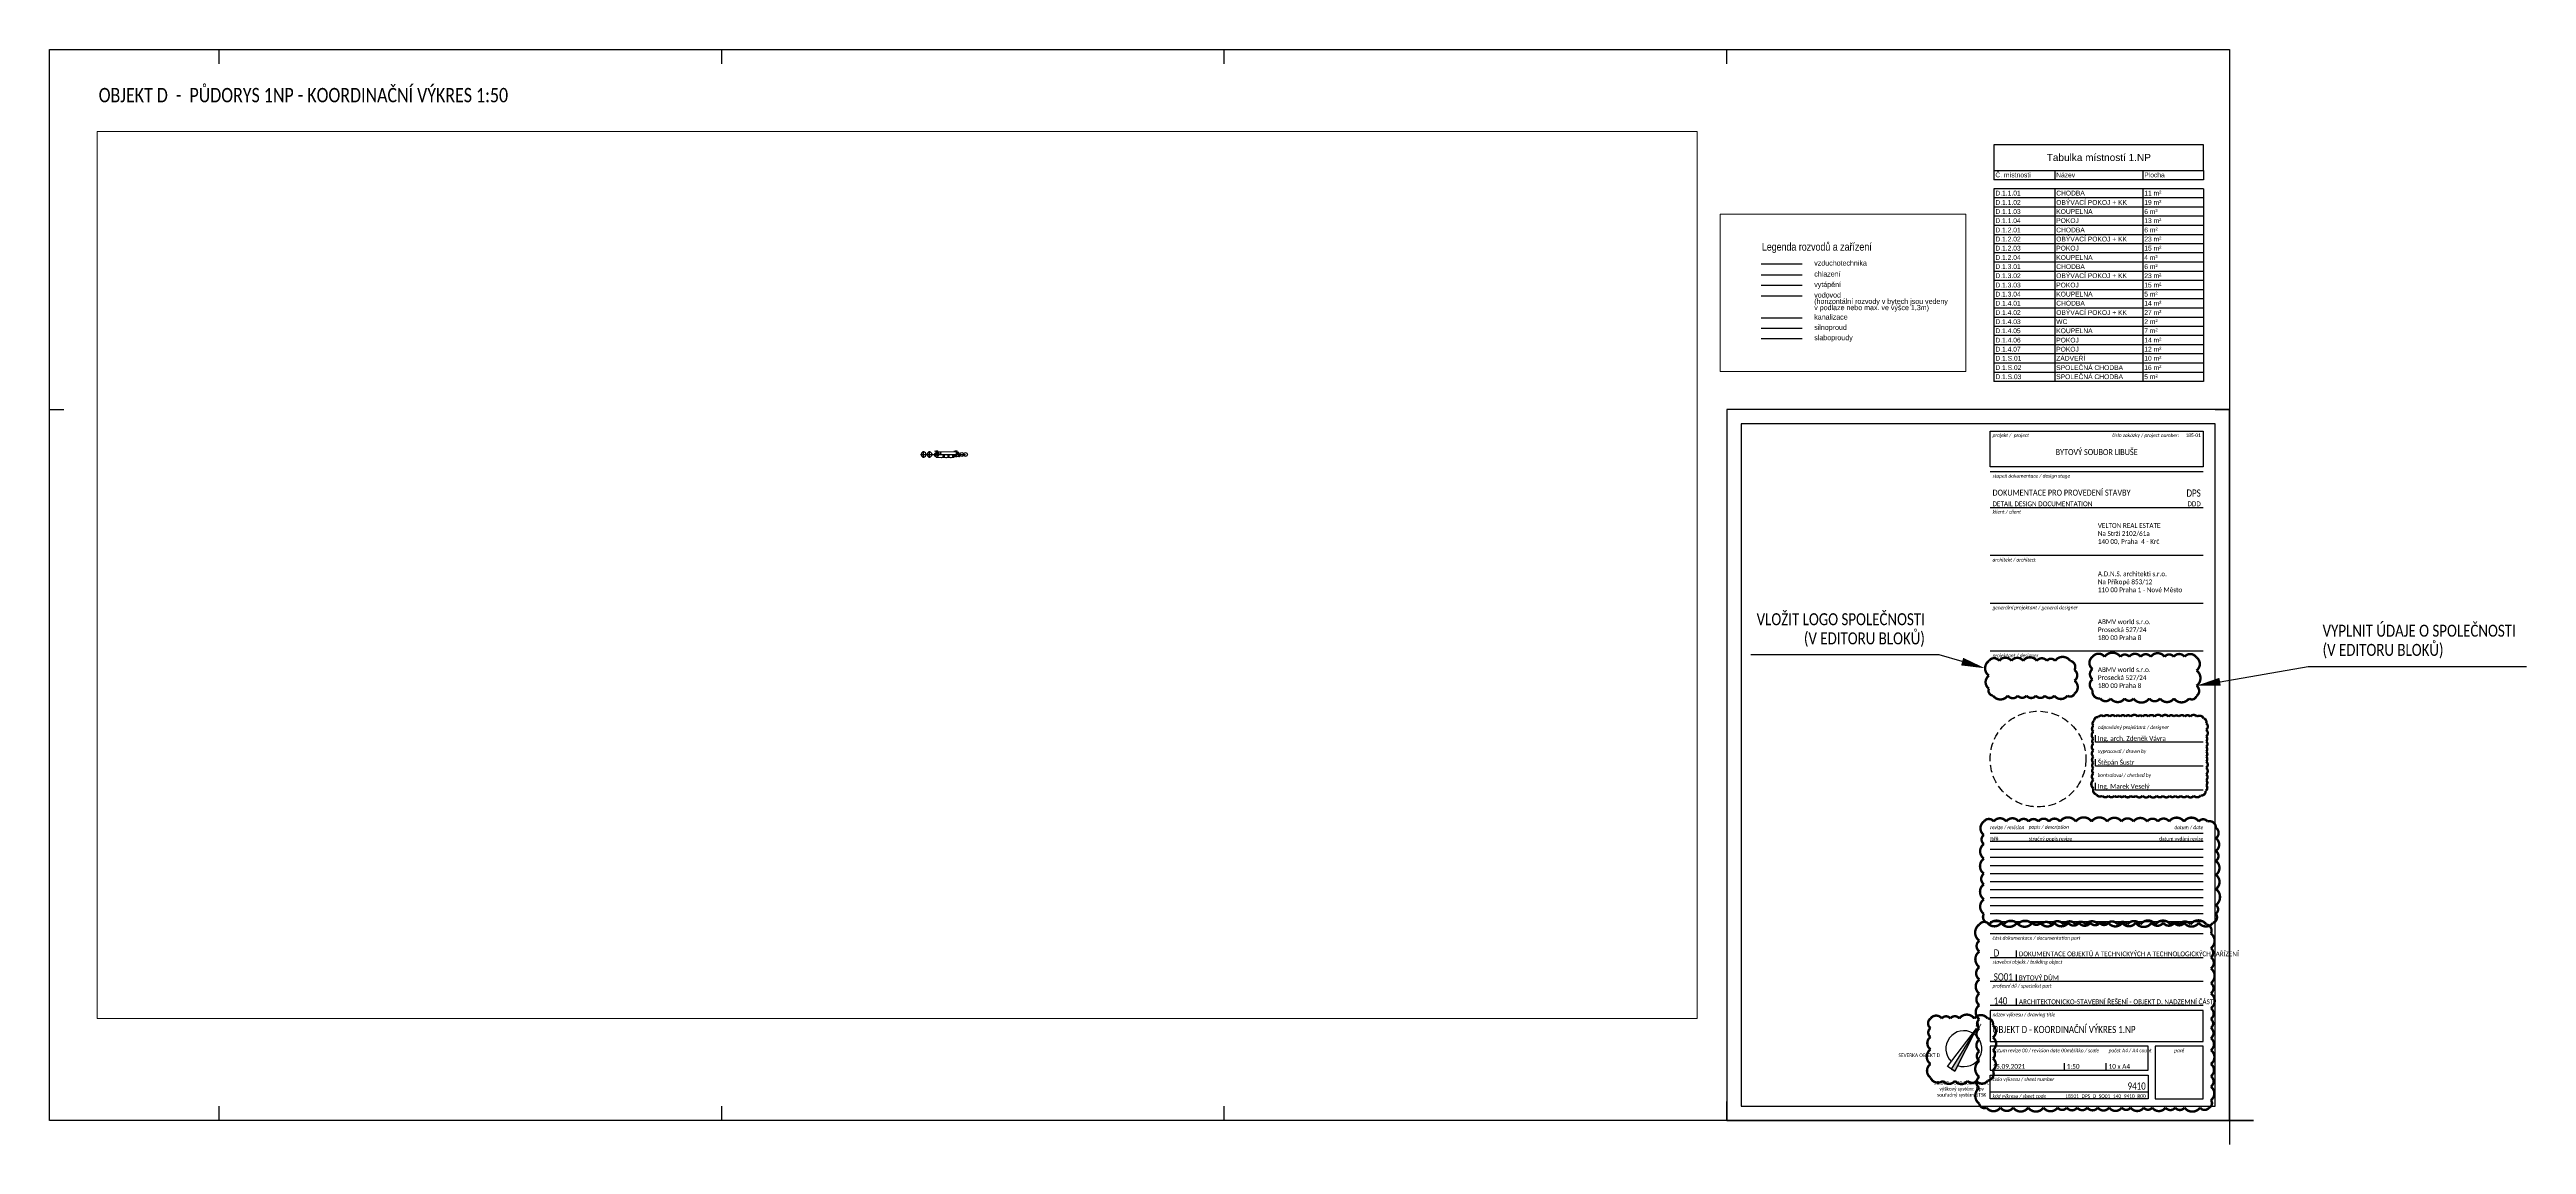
# Paper-space layout 'Koo_D_1NP' of a CAD drawing. Header units: millimetres. Extents: x -741 to 294, y 36 to 493.
# The model-space entities are those that its viewports show. They can reach past a viewport. Long polylines and large blocks are cut down to what shows.
import ezdxf
from ezdxf import colors
from ezdxf.entities.mleader import LeaderData, LeaderLine
from ezdxf.enums import TextEntityAlignment as Align
from ezdxf.math import Vec2, Vec3

# ---------------------------------------------------------------- set-up
doc = ezdxf.new("R2010")
doc.units = ezdxf.units.MM
doc.linetypes.add('HIDDEN2', pattern=[4.7625, 3.175, -1.5875])
for name, color, linetype in [('_koo upravy', 1, 'Continuous'), ('_UT', 4, 'Continuous'), ('ABMV_Sheet_Titleblock', 7, 'Continuous'), ('ABMV_Sheet_Titleblock_Folding Marks', 8, 'Continuous')]:
    doc.layers.add(name, color=color, linetype=linetype)
doc.layers.add('ABMV_NoPrint', color=30, linetype='Continuous', plot=False)
doc.layers.add('G-____-____-NPLT', color=9, linetype='Continuous', plot=False)
doc.styles.add('$0$GENERATED_STYLE_1', font='ARIALN.TTF')
doc.styles.add('Arial_2', font='arial.ttf', dxfattribs={"height": 75})
doc.styles.add('Arial_3', font='arial.ttf', dxfattribs={"width": 0.8, "height": 2})
doc.styles.add('Calibri', font='calibri.ttf', dxfattribs={"width": 0.8, "height": 75})
doc.styles.add('Calibri_B', font='calibrib.ttf', dxfattribs={"width": 0.8, "height": 100})
doc.styles.add('Calibri_I', font='calibrii.ttf', dxfattribs={"width": 0.8, "height": 1.5})

# ---------------------------------------------------------------- blocks, each defined once
blk = doc.blocks.new('*U109')
at = {"layer": 'ABMV_Sheet_Titleblock'}
for points in [[(0, 297), (-210, 297), (-210, 0), (0, 0)], [(-204, 291), (-204, 6), (-6, 6), (-6, 291)]]:
    blk.add_lwpolyline(points, close=True, dxfattribs=at)
at = {"layer": 'ABMV_Sheet_Titleblock_Folding Marks'}
for p, q in [((0, 297), (-8, 297)), ((-210, 0), (-210, 8))]:
    blk.add_line(p, q, dxfattribs=at)
blk = doc.blocks.new('*U107')
at = {"layer": 'ABMV_Sheet_Titleblock'}
blk.add_line((44.5, 0), (-44.5, 0), dxfattribs=at)
blk = doc.blocks.new('*U108')
at = {"color": 0, "linetype": 'ByBlock', "lineweight": -2, "transparency": 16777216}
for p in [(0, 36.85), (0, 33.5), (0, 30.15), (0, 26.8), (0, 23.45), (0, 20.1), (0, 16.75), (0, 13.4), (0, 10.05), (0, 6.7), (0, 3.35), (0, 0)]:
    blk.add_blockref('*U107', p, dxfattribs=at)
blk = doc.blocks.new('North_Arrow_Object D')
h = blk.add_hatch(color=256)
h.dxf.hatch_style = 1
h.paths.add_polyline_path([(5.3, 8.5), (-5.3, -8.5), (-3.8, -9.4)])
for points in [[(5.3, 8.5), (-3.8, -9.4), (-6.8, -7.5)], [(5.3, 8.5), (-5.3, -8.5), (-3.8, -9.4)]]:
    blk.add_lwpolyline(points, close=True)
for start, end in [(59.6133, 226.2667), (249.6133, 56.2667)]:
    blk.add_arc((0, 0), 7.5, start, end)
at = {"style": 'Calibri_B'}
blk.add_text('N', height=2, rotation=327.94, dxfattribs=at).set_placement((5.3, 8.5), align=Align.BOTTOM_CENTER)
at = {"layer": 'ABMV_NoPrint', "style": 'Calibri', "width": 0.8}
blk.add_text('SEVERKA OBJEKT D', height=1.5, dxfattribs=at).set_placement((-27.3, -3.5))
blk = doc.blocks.new('A$C506974BA')
at = {"layer": '_UT', "ltscale": 10}
for p, q in [((-68, 0), (68, 0)), ((0, 68), (0, -68))]:
    blk.add_line(p, q, dxfattribs=at)
blk.add_circle((0, 0), 50, dxfattribs=at)
blk = doc.blocks.new('R+S 3')
at = {"layer": '_UT', "linetype": 'Continuous', "lineweight": 15}
for p, q in [((65625, -164534), (65608, -164534)), ((65608, -164534), (65608, -164544)), ((65625, -164544), (65608, -164544)), ((65608, -164544), (65608, -164566)), ((65625, -164534), (65625, -164544)), ((65625, -164537), (65630, -164537)), ((65625, -164544), (65625, -164566)), ((65630, -164573), (65630, -164537)), ((65630, -164540), (65664, -164540)), ((65664, -164537), (65669, -164537)), ((65664, -164573), (65664, -164537)), ((65669, -164534), (65686, -164534)), ((65669, -164544), (65669, -164534)), ((65669, -164544), (65686, -164544)), ((65669, -164566), (65669, -164544)), ((65686, -164544), (65686, -164534)), ((65686, -164538), (65705, -164538)), ((65686, -164566), (65686, -164544)), ((65705, -164533), (65706, -164533)), ((65705, -164533), (65705, -164551)), ((65705, -164551), (65706, -164551)), ((65706, -164532), (65726, -164532)), ((65706, -164548), (65706, -164532)), ((65706, -164550), (65706, -164548)), ((65706, -164548), (65711, -164548)), ((65706, -164551), (65706, -164550)), ((65711, -164549), (65711, -164547)), ((65721, -164547), (65711, -164547)), ((65711, -164547), (65711, -164547)), ((65721, -164549), (65711, -164549)), ((65714, -164559), (65714, -164551)), ((65716, -164545), (65716, -164545)), ((65717, -164545), (65717, -164545)), ((65719, -164551), (65719, -164559)), ((65721, -164547), (65721, -164549)), ((65721, -164547), (65721, -164547)), ((65721, -164548), (65725, -164548)), ((65725, -164548), (65726, -164531)), ((65726, -164548), (65725, -164548)), ((65726, -164531), (65726, -164548)), ((65726, -164531), (65726, -164531)), ((65726, -164551), (65726, -164550)), ((65726, -164551), (65727, -164551)), ((65728, -164531), (65727, -164548)), ((65747, -164548), (65727, -164548)), ((65727, -164550), (65727, -164551)), ((65728, -164550), (65728, -164550)), ((65728, -164571), (65728, -164550)), ((65728, -164550), (65738, -164550)), ((65731, -164521), (66101, -164521)), ((65731, -164521), (65731, -164530)), ((65745, -164530), (65737, -164530)), ((65737, -164550), (65737, -164550)), ((65738, -164550), (65744, -164550)), ((65738, -164550), (65738, -164550)), ((65738, -164571), (65738, -164550)), ((65744, -164550), (65745, -164550)), ((65744, -164550), (65744, -164571)), ((65745, -164530), (65746, -164530)), ((65745, -164550), (65755, -164550)), ((65746, -164531), (65747, -164548)), ((65746, -164550), (65746, -164550)), ((65747, -164550), (65746, -164550)), ((65755, -164550), (65755, -164550)), ((65755, -164550), (65755, -164571)), ((65757, -164531), (65757, -164548)), ((65757, -164548), (65757, -164531)), ((65757, -164531), (65757, -164531)), ((65757, -164548), (65757, -164548)), ((65781, -164521), (65783, -164519)), ((65788, -164521), (65781, -164521)), ((65789, -164519), (65783, -164519)), ((65783, -164519), (65789, -164519)), ((65786, -164514), (65786, -164514)), ((65786, -164514), (65786, -164519)), ((65787, -164514), (65786, -164514)), ((65786, -164519), (65786, -164519)), ((65788, -164514), (65787, -164514)), ((65789, -164514), (65787, -164514)), ((65788, -164519), (65787, -164519)), ((65788, -164514), (65789, -164514)), ((65788, -164514), (65788, -164519)), ((65789, -164514), (65788, -164514)), ((65789, -164519), (65788, -164519)), ((65789, -164514), (65789, -164518)), ((65789, -164514), (65789, -164514)), ((65789, -164518), (65789, -164521)), ((65790, -164514), (65790, -164513)), ((65790, -164513), (65793, -164513)), ((65790, -164514), (65793, -164514)), ((65790, -164517), (65790, -164514)), ((65790, -164518), (65790, -164517)), ((65790, -164517), (65793, -164517)), ((65790, -164518), (65793, -164518)), ((65790, -164521), (65790, -164518)), ((65793, -164513), (65793, -164514)), ((65793, -164514), (65793, -164517)), ((65793, -164517), (65793, -164518)), ((65793, -164518), (65793, -164521)), ((65794, -164514), (65794, -164514)), ((65794, -164514), (65794, -164519)), ((65794, -164514), (65794, -164514)), ((65796, -164514), (65794, -164514)), ((65794, -164518), (65794, -164514)), ((65794, -164514), (65794, -164514)), ((65794, -164521), (65794, -164518)), ((65794, -164519), (65794, -164519)), ((65794, -164519), (65794, -164519)), ((65800, -164519), (65794, -164519)), ((65794, -164519), (65800, -164519)), ((65802, -164521), (65794, -164521)), ((65796, -164514), (65797, -164514)), ((65797, -164514), (65796, -164514)), ((65796, -164514), (65796, -164514)), ((65797, -164519), (65796, -164519)), ((65797, -164519), (65796, -164519)), ((65797, -164514), (65797, -164519)), ((65800, -164519), (65802, -164521)), ((65825, -164548), (65826, -164531)), ((65826, -164548), (65825, -164548)), ((65826, -164531), (65826, -164548)), ((65826, -164531), (65826, -164531)), ((65828, -164531), (65827, -164548)), ((65847, -164548), (65827, -164548)), ((65828, -164550), (65828, -164550)), ((65828, -164571), (65828, -164550)), ((65828, -164550), (65838, -164550)), ((65845, -164530), (65837, -164530)), ((65837, -164550), (65837, -164550)), ((65838, -164550), (65845, -164550)), ((65838, -164550), (65838, -164550)), ((65838, -164571), (65838, -164550)), ((65845, -164550), (65844, -164571)), ((65845, -164530), (65846, -164530)), ((65845, -164550), (65845, -164550)), ((65845, -164550), (65855, -164550)), ((65846, -164530), (65846, -164530)), ((65846, -164531), (65847, -164548)), ((65846, -164550), (65846, -164550)), ((65847, -164550), (65846, -164550)), ((65855, -164550), (65855, -164550)), ((65855, -164550), (65855, -164571)), ((65857, -164531), (65858, -164548)), ((65857, -164548), (65857, -164531)), ((65857, -164531), (65857, -164531)), ((65858, -164548), (65857, -164548)), ((65881, -164521), (65883, -164519)), ((65888, -164521), (65881, -164521)), ((65889, -164519), (65883, -164519)), ((65883, -164519), (65889, -164519)), ((65886, -164514), (65886, -164514)), ((65886, -164514), (65886, -164519)), ((65887, -164514), (65886, -164514)), ((65886, -164519), (65886, -164519)), ((65888, -164514), (65887, -164514)), ((65889, -164514), (65887, -164514)), ((65888, -164519), (65887, -164519)), ((65888, -164514), (65889, -164514)), ((65889, -164514), (65888, -164514)), ((65888, -164514), (65888, -164519)), ((65889, -164519), (65888, -164519)), ((65889, -164514), (65889, -164518)), ((65889, -164514), (65889, -164514)), ((65889, -164518), (65889, -164521)), ((65890, -164514), (65890, -164513)), ((65890, -164513), (65893, -164513)), ((65890, -164514), (65893, -164514)), ((65890, -164517), (65890, -164514)), ((65890, -164518), (65890, -164517)), ((65890, -164517), (65893, -164517)), ((65890, -164518), (65893, -164518)), ((65890, -164521), (65890, -164518)), ((65893, -164513), (65893, -164514)), ((65893, -164514), (65893, -164517)), ((65893, -164517), (65893, -164518)), ((65893, -164518), (65893, -164521)), ((65894, -164514), (65894, -164514)), ((65894, -164514), (65894, -164514)), ((65896, -164514), (65894, -164514)), ((65894, -164514), (65894, -164519)), ((65894, -164518), (65894, -164514)), ((65894, -164514), (65894, -164514)), ((65894, -164521), (65894, -164518)), ((65894, -164519), (65894, -164519)), ((65894, -164519), (65894, -164519)), ((65900, -164519), (65894, -164519)), ((65894, -164519), (65900, -164519)), ((65902, -164521), (65894, -164521)), ((65896, -164514), (65897, -164514)), ((65897, -164514), (65896, -164514)), ((65896, -164514), (65896, -164514)), ((65897, -164519), (65896, -164519)), ((65897, -164519), (65896, -164519)), ((65897, -164514), (65897, -164519)), ((65900, -164519), (65902, -164521)), ((65925, -164548), (65926, -164531)), ((65926, -164548), (65925, -164548)), ((65926, -164531), (65926, -164548)), ((65926, -164531), (65926, -164531)), ((65928, -164531), (65927, -164548)), ((65947, -164548), (65927, -164548)), ((65928, -164550), (65928, -164550)), ((65928, -164571), (65928, -164550)), ((65928, -164550), (65938, -164550)), ((65945, -164530), (65937, -164530)), ((65937, -164550), (65937, -164550)), ((65938, -164550), (65944, -164550)), ((65938, -164550), (65938, -164550)), ((65938, -164571), (65938, -164550)), ((65944, -164550), (65945, -164550)), ((65944, -164550), (65944, -164571)), ((65945, -164530), (65946, -164530)), ((65945, -164550), (65955, -164550)), ((65946, -164530), (65946, -164530)), ((65946, -164531), (65947, -164548)), ((65946, -164550), (65946, -164550)), ((65947, -164550), (65946, -164550)), ((65955, -164550), (65955, -164550)), ((65955, -164550), (65955, -164571)), ((65957, -164531), (65957, -164548)), ((65957, -164548), (65957, -164531)), ((65957, -164531), (65957, -164531)), ((65957, -164548), (65957, -164548)), ((65981, -164521), (65983, -164519)), ((65988, -164521), (65981, -164521)), ((65989, -164519), (65983, -164519)), ((65983, -164519), (65989, -164519)), ((65986, -164514), (65986, -164514)), ((65986, -164514), (65986, -164519)), ((65987, -164514), (65986, -164514)), ((65986, -164519), (65986, -164519)), ((65988, -164514), (65987, -164514)), ((65989, -164514), (65987, -164514)), ((65988, -164519), (65987, -164519)), ((65988, -164514), (65989, -164514)), ((65988, -164514), (65988, -164519)), ((65989, -164514), (65988, -164514)), ((65989, -164519), (65988, -164519)), ((65989, -164514), (65989, -164518)), ((65989, -164514), (65989, -164514)), ((65989, -164518), (65989, -164521)), ((65990, -164514), (65990, -164513)), ((65990, -164513), (65993, -164513)), ((65990, -164517), (65990, -164514)), ((65990, -164514), (65993, -164514)), ((65990, -164518), (65990, -164517)), ((65990, -164517), (65993, -164517)), ((65990, -164518), (65993, -164518)), ((65990, -164521), (65990, -164518)), ((65993, -164513), (65993, -164514)), ((65993, -164514), (65993, -164517)), ((65993, -164517), (65993, -164518)), ((65993, -164518), (65993, -164521)), ((65994, -164514), (65994, -164514)), ((65994, -164514), (65994, -164519)), ((65994, -164514), (65994, -164514)), ((65996, -164514), (65994, -164514)), ((65994, -164518), (65994, -164514)), ((65994, -164514), (65994, -164514)), ((65994, -164521), (65994, -164518)), ((65994, -164519), (65994, -164519)), ((65994, -164519), (65994, -164519)), ((66000, -164519), (65994, -164519)), ((65994, -164519), (66000, -164519)), ((66002, -164521), (65994, -164521)), ((65996, -164514), (65997, -164514)), ((65997, -164514), (65996, -164514)), ((65996, -164514), (65996, -164514)), ((65997, -164519), (65996, -164519)), ((65997, -164519), (65996, -164519)), ((65997, -164514), (65997, -164519)), ((66000, -164519), (66002, -164521)), ((66056, -164548), (66056, -164548)), ((66056, -164548), (66056, -164551)), ((66057, -164547), (66057, -164547)), ((66057, -164547), (66057, -164551)), ((66057, -164551), (66057, -164547)), ((66057, -164547), (66057, -164547)), ((66059, -164546), (66059, -164544)), ((66064, -164543), (66063, -164544)), ((66063, -164544), (66063, -164546)), ((66065, -164547), (66065, -164551)), ((66066, -164551), (66066, -164547)), ((66065, -164547), (66066, -164547)), ((66066, -164547), (66065, -164547)), ((66066, -164548), (66066, -164548)), ((66066, -164551), (66066, -164548)), ((66101, -164521), (66101, -164521)), ((66101, -164521), (66101, -164589)), ((66101, -164555), (66101, -164521)), ((66101, -164555), (66101, -164521)), ((66114, -164548), (66115, -164547)), ((66114, -164548), (66114, -164552)), ((66115, -164547), (66116, -164547)), ((66116, -164547), (66121, -164547)), ((66117, -164542), (66118, -164541)), ((66117, -164547), (66117, -164542)), ((66117, -164542), (66125, -164542)), ((66125, -164541), (66118, -164541)), ((66118, -164548), (66118, -164552)), ((66121, -164547), (66126, -164547)), ((66125, -164541), (66125, -164542)), ((66125, -164542), (66125, -164547)), ((66125, -164548), (66125, -164552)), ((66126, -164547), (66127, -164547)), ((66127, -164547), (66128, -164548)), ((66128, -164548), (66128, -164552)), ((65625, -164566), (65608, -164566)), ((65608, -164566), (65608, -164576)), ((65625, -164576), (65608, -164576)), ((65625, -164566), (65625, -164576)), ((65630, -164573), (65625, -164573)), ((65625, -164584), (65645, -164584)), ((65625, -164590), (65625, -164584)), ((65625, -164590), (65645, -164590)), ((65625, -164612), (65625, -164590)), ((65625, -164612), (65645, -164612)), ((65625, -164626), (65625, -164612)), ((65625, -164626), (65645, -164626)), ((65664, -164571), (65630, -164571)), ((65645, -164590), (65645, -164584)), ((65645, -164588), (65655, -164588)), ((65645, -164612), (65645, -164590)), ((65645, -164626), (65645, -164612)), ((65655, -164622), (65645, -164622)), ((65655, -164583), (65656, -164583)), ((65655, -164583), (65655, -164601)), ((65655, -164601), (65656, -164601)), ((65656, -164609), (65655, -164609)), ((65655, -164626), (65655, -164609)), ((65656, -164626), (65655, -164626)), ((65656, -164582), (65676, -164582)), ((65656, -164598), (65656, -164582)), ((65656, -164600), (65656, -164598)), ((65656, -164598), (65661, -164598)), ((65656, -164601), (65656, -164600)), ((65656, -164609), (65656, -164610)), ((65656, -164610), (65656, -164611)), ((65656, -164611), (65656, -164627)), ((65664, -164611), (65656, -164611)), ((65663, -164627), (65656, -164627)), ((65656, -164648), (65660, -164648)), ((65656, -164651), (65656, -164648)), ((65660, -164651), (65656, -164651)), ((65660, -164647), (65657, -164647)), ((65657, -164651), (65660, -164651)), ((65659, -164654), (65659, -164651)), ((65660, -164655), (65659, -164654)), ((65659, -164654), (65659, -164654)), ((65660, -164628), (65660, -164627)), ((65669, -164627), (65660, -164627)), ((65660, -164628), (65660, -164628)), ((65660, -164632), (65660, -164628)), ((65660, -164628), (65660, -164628)), ((65660, -164628), (65660, -164628)), ((65660, -164633), (65660, -164632)), ((65660, -164632), (65660, -164632)), ((65663, -164641), (65660, -164641)), ((65660, -164642), (65660, -164646)), ((65660, -164647), (65660, -164648)), ((65722, -164647), (65660, -164647)), ((65660, -164647), (65660, -164647)), ((65660, -164651), (65660, -164648)), ((65660, -164648), (65722, -164648)), ((65660, -164651), (65660, -164651)), ((65722, -164651), (65660, -164651)), ((65660, -164651), (65722, -164651)), ((65661, -164655), (65660, -164655)), ((65661, -164599), (65661, -164597)), ((65671, -164597), (65661, -164597)), ((65661, -164597), (65661, -164597)), ((65671, -164599), (65661, -164599)), ((65666, -164655), (65661, -164655)), ((65662, -164641), (65662, -164633)), ((65663, -164611), (65663, -164610)), ((65663, -164611), (65669, -164611)), ((65663, -164627), (65663, -164627)), ((65670, -164627), (65663, -164627)), ((65663, -164641), (65669, -164641)), ((65663, -164654), (65663, -164651)), ((65663, -164654), (65663, -164654)), ((65663, -164654), (65663, -164654)), ((65669, -164573), (65664, -164573)), ((65664, -164609), (65664, -164601)), ((65664, -164619), (65664, -164611)), ((65665, -164620), (65664, -164619)), ((65666, -164619), (65664, -164619)), ((65665, -164620), (65666, -164620)), ((65665, -164642), (65665, -164646)), ((65666, -164595), (65666, -164595)), ((65669, -164619), (65666, -164619)), ((65666, -164620), (65668, -164620)), ((65666, -164632), (65666, -164628)), ((65672, -164655), (65666, -164655)), ((65667, -164595), (65667, -164595)), ((65669, -164619), (65668, -164620)), ((65669, -164566), (65686, -164566)), ((65669, -164576), (65669, -164566)), ((65669, -164576), (65681, -164576)), ((65669, -164601), (65669, -164609)), ((65669, -164610), (65669, -164611)), ((65669, -164611), (65669, -164619)), ((65676, -164611), (65669, -164611)), ((65669, -164627), (65669, -164627)), ((65672, -164627), (65669, -164627)), ((65669, -164633), (65669, -164633)), ((65672, -164633), (65669, -164633)), ((65669, -164641), (65672, -164641)), ((65676, -164627), (65670, -164627)), ((65670, -164633), (65670, -164641)), ((65670, -164654), (65670, -164651)), ((65670, -164654), (65670, -164654)), ((65670, -164654), (65670, -164654)), ((65671, -164597), (65671, -164599)), ((65671, -164597), (65671, -164597)), ((65671, -164598), (65676, -164598)), ((65672, -164627), (65672, -164627)), ((65672, -164632), (65672, -164628)), ((65672, -164632), (65672, -164628)), ((65672, -164633), (65672, -164633)), ((65672, -164642), (65672, -164646)), ((65673, -164654), (65672, -164655)), ((65672, -164655), (65672, -164655)), ((65673, -164642), (65673, -164646)), ((65673, -164654), (65673, -164651)), ((65673, -164654), (65673, -164654)), ((65676, -164598), (65676, -164582)), ((65676, -164583), (65677, -164583)), ((65676, -164600), (65676, -164598)), ((65676, -164601), (65676, -164600)), ((65676, -164601), (65677, -164601)), ((65676, -164609), (65676, -164610)), ((65677, -164609), (65676, -164609)), ((65676, -164610), (65676, -164611)), ((65676, -164611), (65676, -164627)), ((65677, -164626), (65676, -164626)), ((65677, -164583), (65677, -164601)), ((65677, -164588), (65681, -164588)), ((65677, -164609), (65677, -164609)), ((65677, -164626), (65677, -164609)), ((65681, -164622), (65677, -164622)), ((65681, -164571), (66051, -164571)), ((65681, -164571), (65681, -164639)), ((66051, -164639), (65681, -164639)), ((65681, -164639), (65681, -164647)), ((65681, -164651), (65681, -164652)), ((65681, -164652), (65683, -164652)), ((65681, -164652), (65681, -164655)), ((65683, -164655), (65681, -164655)), ((65682, -164647), (65682, -164639)), ((65682, -164655), (65683, -164655)), ((65683, -164651), (65683, -164652)), ((65699, -164651), (65683, -164651)), ((65683, -164652), (65699, -164652)), ((65683, -164655), (65683, -164652)), ((65683, -164655), (65699, -164655)), ((65699, -164655), (65683, -164655)), ((65683, -164655), (65683, -164655)), ((65686, -164571), (65686, -164566)), ((65699, -164651), (65699, -164652)), ((65699, -164652), (65699, -164655)), ((65699, -164652), (65701, -164652)), ((65699, -164655), (65699, -164655)), ((65699, -164655), (65701, -164655)), ((65701, -164655), (65699, -164655)), ((65701, -164647), (65701, -164639)), ((65701, -164639), (65701, -164647)), ((65701, -164652), (65701, -164651)), ((65701, -164655), (65701, -164652)), ((65706, -164559), (65705, -164559)), ((65705, -164571), (65705, -164559)), ((65706, -164559), (65706, -164560)), ((65706, -164560), (65706, -164561)), ((65706, -164561), (65706, -164571)), ((65714, -164561), (65706, -164561)), ((65713, -164561), (65713, -164560)), ((65713, -164561), (65719, -164561)), ((65714, -164569), (65714, -164561)), ((65715, -164570), (65714, -164569)), ((65716, -164569), (65714, -164569)), ((65715, -164570), (65716, -164570)), ((65719, -164569), (65716, -164569)), ((65716, -164570), (65718, -164570)), ((65719, -164569), (65718, -164570)), ((65719, -164560), (65719, -164561)), ((65719, -164561), (65719, -164569)), ((65726, -164561), (65719, -164561)), ((65722, -164647), (65722, -164648)), ((65726, -164647), (65722, -164647)), ((65722, -164651), (65722, -164648)), ((65722, -164648), (65726, -164648)), ((65722, -164651), (65722, -164651)), ((65722, -164651), (65726, -164651)), ((65726, -164651), (65722, -164651)), ((65726, -164559), (65726, -164560)), ((65727, -164559), (65726, -164559)), ((65726, -164560), (65726, -164561)), ((65726, -164561), (65726, -164571)), ((65726, -164651), (65726, -164648)), ((65727, -164571), (65727, -164559)), ((65727, -164559), (65727, -164559)), ((66006, -164608), (66005, -164611)), ((66005, -164611), (66005, -164612)), ((66006, -164612), (66007, -164608)), ((66006, -164608), (66006, -164612)), ((66006, -164612), (66006, -164612)), ((66006, -164612), (66006, -164612)), ((66008, -164597), (66007, -164600)), ((66007, -164597), (66007, -164597)), ((66007, -164597), (66007, -164600)), ((66008, -164597), (66008, -164597)), ((66008, -164601), (66008, -164597)), ((66008, -164597), (66008, -164597)), ((66008, -164607), (66009, -164606)), ((66009, -164607), (66008, -164607)), ((66009, -164602), (66010, -164602)), ((66009, -164603), (66009, -164602)), ((66009, -164606), (66009, -164603)), ((66010, -164607), (66009, -164607)), ((66010, -164596), (66011, -164594)), ((66010, -164607), (66011, -164602)), ((66010, -164602), (66011, -164602)), ((66011, -164608), (66010, -164607)), ((66011, -164602), (66012, -164603)), ((66012, -164603), (66011, -164608)), ((66013, -164608), (66011, -164608)), ((66012, -164603), (66013, -164603)), ((66013, -164603), (66014, -164603)), ((66014, -164607), (66013, -164608)), ((66013, -164608), (66013, -164608)), ((66015, -164594), (66014, -164594)), ((66015, -164595), (66014, -164596)), ((66014, -164603), (66014, -164604)), ((66014, -164604), (66014, -164607)), ((66015, -164609), (66014, -164613)), ((66015, -164613), (66014, -164613)), ((66014, -164613), (66015, -164613)), ((66015, -164613), (66015, -164610)), ((66015, -164613), (66016, -164610)), ((66015, -164613), (66015, -164613)), ((66016, -164602), (66017, -164598)), ((66016, -164598), (66017, -164598)), ((66016, -164598), (66016, -164602)), ((66017, -164598), (66016, -164598)), ((66017, -164599), (66017, -164598)), ((66017, -164602), (66017, -164599)), ((66051, -164571), (66051, -164571)), ((66051, -164571), (66051, -164639)), ((66051, -164605), (66051, -164571)), ((66051, -164605), (66051, -164571)), ((66051, -164639), (66051, -164605)), ((66051, -164639), (66051, -164605)), ((66051, -164639), (66051, -164639)), ((66056, -164559), (66056, -164562)), ((66056, -164562), (66056, -164562)), ((66057, -164563), (66057, -164559)), ((66057, -164559), (66057, -164563)), ((66057, -164563), (66057, -164563)), ((66057, -164563), (66057, -164563)), ((66059, -164553), (66060, -164553)), ((66059, -164553), (66059, -164553)), ((66059, -164557), (66059, -164553)), ((66059, -164558), (66059, -164557)), ((66060, -164558), (66059, -164558)), ((66101, -164589), (66059, -164589)), ((66060, -164553), (66061, -164553)), ((66061, -164558), (66060, -164558)), ((66060, -164604), (66071, -164604)), ((66071, -164607), (66060, -164607)), ((66061, -164558), (66061, -164553)), ((66061, -164553), (66062, -164553)), ((66062, -164558), (66061, -164558)), ((66061, -164601), (66061, -164598)), ((66061, -164598), (66065, -164598)), ((66064, -164601), (66061, -164601)), ((66071, -164603), (66061, -164603)), ((66061, -164607), (66071, -164607)), ((66061, -164648), (66065, -164648)), ((66061, -164651), (66061, -164648)), ((66065, -164651), (66061, -164651)), ((66062, -164553), (66062, -164558)), ((66062, -164553), (66063, -164553)), ((66063, -164558), (66062, -164558)), ((66065, -164597), (66062, -164597)), ((66062, -164601), (66064, -164601)), ((66065, -164647), (66062, -164647)), ((66062, -164651), (66065, -164651)), ((66063, -164553), (66064, -164553)), ((66064, -164558), (66063, -164558)), ((66064, -164553), (66064, -164553)), ((66064, -164553), (66064, -164557)), ((66064, -164557), (66064, -164558)), ((66064, -164598), (66065, -164597)), ((66064, -164598), (66064, -164602)), ((66065, -164603), (66064, -164602)), ((66064, -164642), (66065, -164641)), ((66064, -164642), (66064, -164646)), ((66064, -164642), (66064, -164642)), ((66065, -164647), (66064, -164646)), ((66064, -164646), (66064, -164646)), ((66064, -164654), (66064, -164651)), ((66065, -164655), (66064, -164654)), ((66064, -164654), (66064, -164654)), ((66065, -164559), (66065, -164563)), ((66066, -164563), (66065, -164563)), ((66065, -164563), (66066, -164563)), ((66065, -164597), (66066, -164597)), ((66065, -164641), (66066, -164641)), ((66065, -164647), (66065, -164648)), ((66127, -164647), (66065, -164647)), ((66065, -164651), (66065, -164648)), ((66065, -164648), (66127, -164648)), ((66065, -164651), (66065, -164651)), ((66065, -164651), (66127, -164651)), ((66127, -164651), (66065, -164651)), ((66066, -164655), (66065, -164655)), ((66066, -164563), (66066, -164559)), ((66066, -164562), (66066, -164559)), ((66066, -164562), (66066, -164562)), ((66066, -164597), (66071, -164597)), ((66066, -164641), (66072, -164641)), ((66071, -164655), (66066, -164655)), ((66067, -164592), (66068, -164591)), ((66067, -164597), (66067, -164592)), ((66067, -164592), (66075, -164592)), ((66067, -164641), (66067, -164607)), ((66075, -164591), (66068, -164591)), ((66068, -164598), (66068, -164602)), ((66068, -164642), (66068, -164646)), ((66068, -164654), (66068, -164651)), ((66068, -164654), (66068, -164654)), ((66068, -164654), (66068, -164654)), ((66071, -164597), (66076, -164597)), ((66071, -164604), (66071, -164603)), ((66081, -164603), (66071, -164603)), ((66071, -164604), (66071, -164607)), ((66071, -164604), (66081, -164604)), ((66071, -164607), (66071, -164607)), ((66071, -164607), (66081, -164607)), ((66081, -164607), (66071, -164607)), ((66077, -164655), (66071, -164655)), ((66072, -164641), (66077, -164641)), ((66075, -164591), (66075, -164592)), ((66075, -164592), (66075, -164597)), ((66075, -164598), (66075, -164602)), ((66075, -164607), (66075, -164641)), ((66075, -164642), (66075, -164646)), ((66075, -164654), (66075, -164651)), ((66075, -164654), (66075, -164654)), ((66075, -164654), (66075, -164654)), ((66076, -164597), (66077, -164597)), ((66077, -164597), (66078, -164598)), ((66127, -164597), (66077, -164597)), ((66078, -164602), (66077, -164603)), ((66077, -164641), (66078, -164642)), ((66077, -164641), (66077, -164641)), ((66078, -164646), (66077, -164647)), ((66078, -164654), (66077, -164655)), ((66077, -164655), (66077, -164655)), ((66078, -164598), (66078, -164602)), ((66078, -164598), (66127, -164598)), ((66078, -164601), (66087, -164601)), ((66127, -164601), (66078, -164601)), ((66078, -164642), (66078, -164646)), ((66078, -164654), (66078, -164651)), ((66078, -164654), (66078, -164654)), ((66081, -164604), (66081, -164607)), ((66086, -164602), (66086, -164604)), ((66086, -164604), (66086, -164647)), ((66086, -164651), (66086, -164652)), ((66086, -164652), (66088, -164652)), ((66086, -164652), (66086, -164655)), ((66088, -164655), (66086, -164655)), ((66087, -164604), (66087, -164601)), ((66106, -164601), (66087, -164601)), ((66106, -164604), (66087, -164604)), ((66087, -164647), (66087, -164604)), ((66087, -164655), (66088, -164655)), ((66104, -164651), (66088, -164651)), ((66088, -164651), (66088, -164652)), ((66088, -164652), (66104, -164652)), ((66088, -164655), (66088, -164652)), ((66088, -164655), (66088, -164655)), ((66088, -164655), (66104, -164655)), ((66104, -164655), (66088, -164655)), ((66101, -164589), (66101, -164555)), ((66101, -164589), (66101, -164555)), ((66101, -164589), (66101, -164589)), ((66104, -164651), (66104, -164652)), ((66104, -164652), (66106, -164652)), ((66104, -164652), (66104, -164655)), ((66104, -164655), (66106, -164655)), ((66106, -164655), (66104, -164655)), ((66104, -164655), (66104, -164655)), ((66106, -164601), (66127, -164601)), ((66106, -164601), (66106, -164604)), ((66106, -164604), (66106, -164602)), ((66106, -164647), (66106, -164604)), ((66106, -164604), (66106, -164647)), ((66106, -164652), (66106, -164651)), ((66106, -164655), (66106, -164652)), ((66110, -164554), (66121, -164554)), ((66121, -164557), (66110, -164557)), ((66121, -164553), (66111, -164553)), ((66111, -164557), (66121, -164557)), ((66115, -164553), (66114, -164552)), ((66114, -164592), (66115, -164591)), ((66114, -164592), (66114, -164596)), ((66115, -164597), (66114, -164596)), ((66114, -164604), (66114, -164601)), ((66115, -164605), (66114, -164604)), ((66114, -164604), (66114, -164604)), ((66115, -164591), (66116, -164591)), ((66116, -164605), (66115, -164605)), ((66116, -164591), (66121, -164591)), ((66121, -164605), (66116, -164605)), ((66117, -164591), (66117, -164557)), ((66118, -164592), (66118, -164596)), ((66118, -164604), (66118, -164601)), ((66118, -164604), (66118, -164604)), ((66118, -164604), (66118, -164604)), ((66131, -164553), (66121, -164553)), ((66121, -164554), (66121, -164553)), ((66121, -164554), (66121, -164557)), ((66121, -164554), (66131, -164554)), ((66121, -164557), (66121, -164557)), ((66121, -164557), (66131, -164557)), ((66131, -164557), (66121, -164557)), ((66121, -164591), (66126, -164591)), ((66127, -164605), (66121, -164605)), ((66125, -164557), (66125, -164591)), ((66125, -164592), (66125, -164596)), ((66125, -164604), (66125, -164601)), ((66125, -164604), (66125, -164604)), ((66125, -164604), (66125, -164604)), ((66126, -164591), (66127, -164591)), ((66128, -164552), (66127, -164553)), ((66127, -164591), (66128, -164592)), ((66128, -164596), (66127, -164597)), ((66127, -164598), (66127, -164597)), ((66131, -164597), (66127, -164597)), ((66127, -164601), (66127, -164598)), ((66127, -164598), (66131, -164598)), ((66127, -164601), (66127, -164601)), ((66131, -164601), (66127, -164601)), ((66127, -164601), (66131, -164601)), ((66128, -164604), (66127, -164605)), ((66127, -164605), (66127, -164605)), ((66127, -164647), (66127, -164648)), ((66131, -164647), (66127, -164647)), ((66127, -164651), (66127, -164648)), ((66127, -164648), (66131, -164648)), ((66127, -164651), (66127, -164651)), ((66131, -164651), (66127, -164651)), ((66127, -164651), (66131, -164651)), ((66128, -164592), (66128, -164596)), ((66128, -164604), (66128, -164601)), ((66128, -164604), (66128, -164604)), ((66131, -164554), (66131, -164557)), ((66131, -164601), (66131, -164598)), ((66131, -164651), (66131, -164648))]:
    blk.add_line(p, q, dxfattribs=at)
for points in [[(65789, -164514), (65789, -164514), (65789, -164514), (65789, -164514), (65789, -164514), (65789, -164514), (65789, -164514), (65790, -164514), (65790, -164514)], [(65789, -164518), (65789, -164518), (65789, -164518), (65789, -164517), (65789, -164517), (65789, -164517), (65789, -164517), (65790, -164517), (65790, -164517)], [(65793, -164514), (65793, -164514), (65793, -164514), (65793, -164514), (65793, -164514), (65794, -164514), (65794, -164514), (65794, -164514), (65794, -164514)], [(65793, -164517), (65793, -164517), (65793, -164517), (65793, -164517), (65793, -164517), (65794, -164517), (65794, -164518), (65794, -164518), (65794, -164518)], [(65889, -164514), (65889, -164514), (65889, -164514), (65889, -164514), (65889, -164514), (65889, -164514), (65889, -164514), (65890, -164514), (65890, -164514)], [(65889, -164518), (65889, -164518), (65889, -164518), (65889, -164517), (65889, -164517), (65889, -164517), (65889, -164517), (65890, -164517), (65890, -164517)], [(65893, -164514), (65893, -164514), (65893, -164514), (65893, -164514), (65893, -164514), (65894, -164514), (65894, -164514), (65894, -164514), (65894, -164514)], [(65893, -164517), (65893, -164517), (65893, -164517), (65893, -164517), (65893, -164517), (65894, -164517), (65894, -164518), (65894, -164518), (65894, -164518)], [(65989, -164514), (65989, -164514), (65989, -164514), (65989, -164514), (65989, -164514), (65989, -164514), (65989, -164514), (65990, -164514), (65990, -164514)], [(65989, -164518), (65989, -164518), (65989, -164518), (65989, -164517), (65989, -164517), (65989, -164517), (65989, -164517), (65990, -164517), (65990, -164517)], [(65993, -164514), (65993, -164514), (65993, -164514), (65993, -164514), (65993, -164514), (65994, -164514), (65994, -164514), (65994, -164514), (65994, -164514)], [(65993, -164517), (65993, -164517), (65993, -164517), (65993, -164517), (65993, -164517), (65994, -164517), (65994, -164518), (65994, -164518), (65994, -164518)], [(66059, -164544), (66059, -164545), (66060, -164545), (66061, -164545), (66061, -164545)], [(66061, -164545), (66061, -164545), (66060, -164544), (66060, -164544), (66060, -164544), (66060, -164544), (66060, -164543), (66061, -164543), (66061, -164543), (66062, -164543), (66062, -164543), (66063, -164544), (66063, -164544), (66063, -164544), (66062, -164544), (66062, -164545), (66061, -164545)], [(66061, -164545), (66062, -164545), (66062, -164544), (66062, -164544), (66063, -164544), (66062, -164544), (66062, -164543), (66062, -164543), (66061, -164543), (66061, -164543), (66060, -164543), (66060, -164544), (66060, -164544), (66060, -164544), (66060, -164544), (66061, -164545), (66061, -164545)], [(66061, -164545), (66062, -164545), (66063, -164545), (66063, -164545), (66063, -164544)], [(66013, -164595), (66012, -164595), (66012, -164594), (66011, -164594), (66011, -164594), (66011, -164594), (66012, -164593), (66012, -164593), (66013, -164593), (66013, -164593), (66014, -164594), (66014, -164594), (66014, -164594), (66014, -164594), (66014, -164595), (66013, -164595), (66013, -164595)], [(66013, -164595), (66013, -164595), (66014, -164595), (66014, -164594), (66014, -164594), (66014, -164594), (66014, -164594), (66013, -164594), (66013, -164593), (66012, -164593), (66012, -164593), (66012, -164594), (66011, -164594), (66012, -164594), (66012, -164594), (66012, -164595), (66013, -164595)], [(66011, -164594), (66011, -164595), (66011, -164595), (66012, -164595), (66013, -164595)], [(66013, -164595), (66013, -164595), (66014, -164595), (66014, -164595), (66015, -164595)]]:
    blk.add_lwpolyline(points, dxfattribs=at)
for centre, radius in [((66061, -164555), 13.5), ((66061, -164555), 12), ((66061, -164555), 5.3), ((66061, -164555), 5), ((66011, -164605), 13.5), ((66011, -164605), 12), ((66011, -164605), 5), ((66011, -164605), 5.3)]:
    blk.add_circle(centre, radius, dxfattribs=at)
for centre, radius, start, end in [((65669, -164548), 11.2, 113.8917, 130.2412), ((65716, -164552), 7.23, 93.964, 133.459), ((65712, -164549), 0.5, 180, 270), ((65713, -164550), 0.5, 0, 90), ((65716, -164552), 6.6, 85.6554, 94.3446), ((65716, -164552), 7.23, 46.541, 86.036), ((65719, -164550), 0.5, 90, 180), ((65721, -164549), 0.5, 270, 0), ((65727, -164548), 2, 178, 270), ((65744, -164531), 2.04, 353.4925, 21.0257), ((65755, -164548), 2, 270, 2), ((65781, -164521), 0.5, 122.1523, 170.0626), ((65783, -164520), 0.5, 90, 122.1523), ((65788, -164519), 0.455, 274.8241, 356.2668), ((65788, -164520), 0.456, 273.511, 356.0405), ((65790, -164514), 1, 90, 180), ((65790, -164520), 1.94, 82.7219, 112.9439), ((65789, -164519), 0.354, 261.8218, 304.0229), ((65793, -164514), 1, 0, 90), ((65793, -164520), 1.94, 67.0561, 97.2781), ((65794, -164519), 0.455, 183.7332, 265.1759), ((65794, -164519), 0.349, 235.6629, 278.4924), ((65794, -164520), 0.456, 183.9595, 266.489), ((65800, -164520), 0.5, 57.8477, 90), ((65802, -164521), 0.5, 9.9374, 57.8477), ((65827, -164548), 2, 177.8803, 269.8803), ((65844, -164531), 2.04, 353.3728, 20.906), ((65856, -164548), 2, 269.8803, 1.8803), ((65881, -164521), 0.5, 122.1523, 170.0626), ((65883, -164520), 0.5, 90, 122.1523), ((65888, -164519), 0.455, 274.8241, 356.2668), ((65888, -164520), 0.456, 273.511, 356.0405), ((65890, -164514), 1, 90, 180), ((65890, -164520), 1.94, 82.7219, 112.9439), ((65889, -164519), 0.354, 261.8218, 304.0229), ((65893, -164514), 1, 0, 90), ((65893, -164520), 1.94, 67.0561, 97.2781), ((65894, -164519), 0.455, 183.7332, 265.1759), ((65894, -164519), 0.349, 235.6629, 278.4924), ((65894, -164520), 0.456, 183.9595, 266.489), ((65900, -164520), 0.5, 57.8477, 90), ((65902, -164521), 0.5, 9.9374, 57.8477), ((65927, -164548), 2, 177.9225, 269.9225), ((65944, -164531), 2.04, 353.415, 20.9482), ((65955, -164548), 2, 269.9225, 1.9225), ((65981, -164521), 0.5, 122.1523, 170.0626), ((65983, -164520), 0.5, 90, 122.1523), ((65988, -164519), 0.455, 274.8241, 356.2668), ((65988, -164520), 0.456, 273.511, 356.0405), ((65990, -164514), 1, 90, 180), ((65990, -164520), 1.94, 82.7219, 112.9439), ((65989, -164519), 0.354, 261.8218, 304.0229), ((65993, -164514), 1, 0, 90), ((65993, -164520), 1.94, 67.0561, 97.2781), ((65994, -164519), 0.455, 183.7332, 265.1759), ((65994, -164519), 0.349, 235.6629, 278.4924), ((65994, -164520), 0.456, 183.9595, 266.489), ((66000, -164520), 0.5, 57.8477, 90), ((66002, -164521), 0.5, 9.9374, 57.8477), ((66061, -164555), 9.85, 180, 78.2905), ((66061, -164555), 9.85, 101.7095, 180), ((66061, -164555), 11.7, 120, 138.8361), ((66061, -164555), 9.25, 102.4869, 180), ((66061, -164555), 9.25, 180, 77.5131), ((66061, -164555), 9, 124.8846, 234.7256), ((66061, -164555), 8.7, 124.8846, 234.7256), ((66061, -164555), 6, 139.4375, 220.1727), ((66061, -164555), 6.5, 140.09, 219.5202), ((66061, -164555), 5.7, 137.2682, 222.342), ((66061, -164555), 8.7, 60.9394, 118.6708), ((66061, -164555), 9, 60.9394, 118.6708), ((66057, -164547), 0.3, 118.6708, 179.8051), ((66056, -164551), 0.3, 319.4375, 359.8051), ((66061, -164555), 11.8, 60, 78.8361), ((66061, -164555), 5.7, 317.2682, 42.342), ((66065, -164547), 0.3, 359.8051, 60.9394), ((66061, -164555), 8.7, 304.8846, 54.7256), ((66061, -164555), 9, 304.8846, 54.7256), ((66066, -164551), 0.3, 179.8051, 220.1727), ((66061, -164555), 6, 319.4375, 40.1727), ((66061, -164555), 6.5, 320.09, 39.5202), ((66061, -164555), 11.8, 0, 18.8361), ((66048, -164555), 63.3, 1.8103, 32.6428), ((65657, -164648), 0.5, 90, 180), ((65657, -164651), 0.5, 180, 270), ((65666, -164602), 7.23, 93.964, 133.459), ((65662, -164599), 0.5, 180, 270), ((65669, -164562), 11.2, 229.7588, 246.1083), ((65663, -164600), 0.5, 0, 90), ((65666, -164602), 6.6, 85.6554, 94.3446), ((65666, -164602), 7.23, 46.541, 86.036), ((65669, -164600), 0.5, 90, 180), ((65671, -164599), 0.5, 270, 0), ((65682, -164652), 0.5, 90, 180), ((65682, -164655), 0.5, 180, 270), ((65701, -164652), 0.5, 0, 90), ((65701, -164655), 0.5, 270, 0), ((65726, -164648), 0.5, 0, 90), ((65726, -164651), 0.5, 270, 0), ((66011, -164605), 11.7, 172.4673, 191.3034), ((66011, -164605), 9.85, 172.4673, 70.7578), ((66011, -164605), 9.85, 94.1769, 172.4673), ((66011, -164605), 9.25, 94.9542, 172.4673), ((66011, -164605), 9.25, 172.4673, 69.9804), ((66011, -164605), 9, 117.3519, 227.1929), ((66011, -164605), 8.7, 117.3519, 227.1929), ((66011, -164605), 11.7, 112.4673, 131.3034), ((66011, -164605), 11.7, 232.4673, 251.3034), ((66011, -164605), 6.5, 132.5573, 211.9875), ((66011, -164605), 6, 131.9048, 212.64), ((66011, -164605), 5.7, 129.7355, 214.8093), ((66006, -164608), 0.3, 352.2724, 32.64), ((66011, -164605), 8.7, 233.4067, 291.1381), ((66011, -164605), 9, 233.4067, 291.1381), ((66006, -164612), 0.3, 172.2724, 233.4067), ((66007, -164600), 0.3, 311.9048, 352.2724), ((66011, -164605), 9, 53.4067, 111.1381), ((66011, -164605), 8.7, 53.4067, 111.1381), ((66008, -164597), 0.3, 111.1381, 172.2724), ((66011, -164605), 3.04, 116.8278, 137.717), ((66011, -164605), 3.04, 206.8278, 227.717), ((66011, -164605), 3.04, 26.8278, 47.717), ((66011, -164605), 3.04, 296.8278, 317.717), ((66011, -164605), 11.8, 52.4673, 71.3034), ((66011, -164605), 9, 297.3519, 47.1929), ((66011, -164605), 8.7, 297.3519, 47.1929), ((66011, -164605), 5.7, 309.7355, 34.8093), ((66011, -164605), 6, 311.9048, 32.64), ((66015, -164610), 0.3, 131.9048, 172.2724), ((66014, -164613), 0.3, 291.1381, 352.2724), ((66017, -164602), 0.3, 172.2724, 212.64), ((66011, -164605), 6.5, 312.5573, 31.9875), ((66011, -164605), 11.8, 292.4673, 311.3034), ((66016, -164598), 0.3, 352.2724, 53.4067), ((66011, -164605), 11.8, 352.4673, 11.3034), ((66061, -164555), 11.7, 180, 198.8361), ((65998, -164605), 63.3, 1.8103, 32.6428), ((65998, -164605), 63.3, 327.3572, 358.1897), ((66061, -164555), 11.8, 240, 258.8361), ((66056, -164559), 0.3, 359.8051, 40.1727), ((66061, -164555), 8.7, 240.9394, 298.6708), ((66057, -164563), 0.3, 179.8051, 240.9394), ((66061, -164555), 9, 240.9394, 298.6708), ((66061, -164555), 3.04, 124.3605, 145.2497), ((66061, -164555), 3.04, 214.3605, 235.2497), ((66062, -164598), 0.5, 90, 180), ((66062, -164601), 0.5, 180, 270), ((66062, -164648), 0.5, 90, 180), ((66062, -164651), 0.5, 180, 270), ((66061, -164555), 3.04, 34.3605, 55.2497), ((66061, -164555), 3.04, 304.3605, 325.2497), ((66066, -164559), 0.3, 139.4375, 179.8051), ((66065, -164563), 0.3, 298.6708, 359.8051), ((66061, -164555), 11.8, 300, 318.8361), ((66081, -164604), 0.5, 0, 90), ((66081, -164607), 0.5, 270, 0), ((66087, -164602), 0.5, 90, 180), ((66087, -164604), 0.446, 81.9505, 168.5782), ((66087, -164652), 0.5, 90, 180), ((66087, -164655), 0.5, 180, 270), ((66048, -164555), 63.3, 327.3572, 358.1897), ((66106, -164602), 0.5, 0, 90), ((66106, -164604), 0.446, 11.4218, 98.0495), ((66106, -164652), 0.5, 0, 90), ((66106, -164655), 0.5, 270, 0), ((66131, -164554), 0.5, 0, 90), ((66131, -164557), 0.5, 270, 0), ((66131, -164598), 0.5, 0, 90), ((66131, -164601), 0.5, 270, 0), ((66131, -164648), 0.5, 0, 90), ((66131, -164651), 0.5, 270, 0)]:
    blk.add_arc(centre, radius, start, end, dxfattribs=at)
for points, knots in [([(65706, -164550), (65708, -164550), (65712, -164550), (65717, -164550), (65722, -164550), (65725, -164550), (65726, -164550)], [0, 0, 0, 0, 0.266653, 0.541927, 0.766301, 1, 1, 1, 1]), ([(65706, -164551), (65708, -164551), (65712, -164551), (65717, -164551), (65722, -164551), (65725, -164551), (65726, -164551)], [0, 0, 0, 0, 0.266653, 0.541927, 0.766301, 1, 1, 1, 1]), ([(65726, -164531), (65726, -164531), (65726, -164531), (65726, -164530), (65726, -164530), (65726, -164530), (65726, -164530), (65726, -164530), (65726, -164530), (65727, -164530), (65727, -164530), (65727, -164530), (65727, -164530), (65727, -164530)], [0, 0, 0, 0, 0.538632, 0.725994, 0.847881, 0.864346, 0.87845, 0.88484, 0.891199, 0.905044, 0.922095, 0.943391, 1, 1, 1, 1]), ([(65727, -164530), (65727, -164530), (65727, -164530), (65726, -164530), (65726, -164530), (65726, -164531), (65726, -164531)], [0, 0, 0, 0, 0.2405541, 0.5, 0.7594459, 1, 1, 1, 1]), ([(65726, -164531), (65726, -164531), (65726, -164531), (65727, -164531), (65727, -164531), (65728, -164531), (65728, -164531)], [0, 0, 0, 0, 0.250708, 0.50077, 0.750507, 1, 1, 1, 1]), ([(65727, -164548), (65727, -164548), (65727, -164548), (65726, -164548), (65726, -164548), (65726, -164548), (65726, -164548)], [0, 0, 0, 0, 0.249501, 0.499272, 0.749187, 1, 1, 1, 1]), ([(65727, -164530), (65727, -164530), (65727, -164530), (65727, -164530), (65727, -164530), (65728, -164530), (65728, -164530)], [0, 0, 0, 0, 0.25, 0.5, 0.75, 1, 1, 1, 1]), ([(65727, -164530), (65727, -164530), (65727, -164530), (65728, -164530), (65728, -164530), (65728, -164530), (65728, -164530)], [0, 0, 0, 0, 0.289833, 0.576782, 0.870239, 1, 1, 1, 1]), ([(65727, -164530), (65727, -164530), (65727, -164530), (65727, -164530), (65727, -164530)], [0, 0, 0, 0, 0.042664, 1, 1, 1, 1]), ([(65727, -164550), (65727, -164550), (65727, -164550), (65727, -164550), (65727, -164550)], [0, 0, 0, 0, 0.466215, 1, 1, 1, 1]), ([(65728, -164530), (65730, -164530), (65733, -164530), (65736, -164530), (65737, -164530)], [0, 0, 0, 0, 0.499949, 1, 1, 1, 1]), ([(65728, -164530), (65728, -164530), (65728, -164530), (65728, -164530), (65728, -164530), (65728, -164530), (65728, -164530)], [0, 0, 0, 0, 0.25, 0.5, 0.75, 1, 1, 1, 1]), ([(65728, -164530), (65730, -164530), (65733, -164530), (65738, -164530), (65742, -164530), (65745, -164530), (65746, -164530)], [0, 0, 0, 0, 0.279913, 0.560116, 0.779899, 1, 1, 1, 1]), ([(65728, -164531), (65728, -164531), (65728, -164530), (65728, -164530), (65728, -164530), (65728, -164530), (65728, -164530)], [0, 0, 0, 0, 0.2405541, 0.5, 0.7594459, 1, 1, 1, 1]), ([(65737, -164530), (65737, -164530), (65737, -164530), (65737, -164530), (65737, -164530), (65737, -164530), (65737, -164530), (65737, -164530), (65737, -164530), (65737, -164530)], [0, 0, 0, 0, 0.212777, 0.318021, 0.423255, 0.528493, 0.741189, 0.847737, 1, 1, 1, 1]), ([(65746, -164550), (65744, -164550), (65741, -164550), (65738, -164550), (65737, -164550)], [0, 0, 0, 0, 0.4444974, 1, 1, 1, 1]), ([(65738, -164550), (65738, -164551), (65738, -164552), (65738, -164559), (65738, -164566), (65738, -164571)], [0, 0, 0, 0, 0.048424, 0.242118, 1, 1, 1, 1]), ([(65745, -164530), (65745, -164530), (65745, -164530), (65745, -164530), (65745, -164530), (65745, -164530), (65745, -164530), (65745, -164530), (65745, -164530)], [0, 0, 0, 0, 0.215822, 0.43168, 0.538237, 0.644509, 0.85782, 1, 1, 1, 1]), ([(65745, -164571), (65745, -164571), (65745, -164565), (65745, -164558), (65745, -164551), (65745, -164550)], [0, 0, 0, 0, 0.0406132, 0.8153917, 1, 1, 1, 1]), ([(65746, -164530), (65747, -164530), (65750, -164530), (65753, -164530), (65755, -164530), (65755, -164530), (65755, -164530)], [0, 0, 0, 0, 0.250252, 0.500203, 0.750101, 1, 1, 1, 1]), ([(65746, -164530), (65747, -164530), (65749, -164530), (65752, -164530), (65754, -164530), (65755, -164530), (65756, -164530), (65756, -164530)], [0, 0, 0, 0, 0.186586, 0.373624, 0.560618, 0.780417, 1, 1, 1, 1]), ([(65746, -164531), (65747, -164531), (65748, -164531), (65750, -164531), (65752, -164531), (65754, -164531), (65755, -164531), (65756, -164531), (65757, -164531), (65757, -164531), (65757, -164531)], [0, 0, 0, 0, 0.125451, 0.250079, 0.375384, 0.500064, 0.6253, 0.750072, 0.875112, 1, 1, 1, 1]), ([(65757, -164548), (65757, -164548), (65757, -164548), (65757, -164548), (65756, -164548), (65754, -164548), (65753, -164548), (65751, -164548), (65749, -164548), (65748, -164548), (65747, -164548)], [0, 0, 0, 0, 0.12493, 0.249983, 0.374805, 0.499964, 0.624692, 0.749932, 0.874575, 1, 1, 1, 1]), ([(65755, -164550), (65755, -164550), (65755, -164550), (65753, -164550), (65750, -164550), (65748, -164550), (65747, -164550)], [0, 0, 0, 0, 0.249993, 0.499965, 0.749923, 1, 1, 1, 1]), ([(65752, -164530), (65752, -164530), (65752, -164530), (65752, -164530), (65752, -164530), (65752, -164530)], [0, 0, 0, 0, 0.494835, 0.746793, 1, 1, 1, 1]), ([(65755, -164530), (65755, -164530), (65755, -164530), (65756, -164530), (65756, -164530), (65756, -164530)], [0, 0, 0, 0, 0.398939, 0.798002, 1, 1, 1, 1]), ([(65755, -164530), (65755, -164530), (65755, -164530), (65755, -164530), (65755, -164530), (65755, -164530)], [0, 0, 0, 0, 0.105743, 0.552871, 1, 1, 1, 1]), ([(65756, -164530), (65756, -164530), (65756, -164530), (65757, -164530), (65757, -164530), (65757, -164531), (65757, -164531)], [0, 0, 0, 0, 0.239646, 0.49158, 0.748102, 1, 1, 1, 1]), ([(65757, -164531), (65757, -164531), (65757, -164530), (65756, -164530), (65756, -164530), (65756, -164530), (65756, -164530)], [0, 0, 0, 0, 0.240554, 0.5, 0.759446, 1, 1, 1, 1]), ([(65787, -164514), (65787, -164514), (65786, -164514), (65786, -164514), (65786, -164514)], [0, 0, 0, 0, 0.0702006, 1, 1, 1, 1]), ([(65787, -164519), (65787, -164519), (65786, -164519), (65786, -164519), (65786, -164519)], [0, 0, 0, 0, 0.070201, 1, 1, 1, 1]), ([(65789, -164519), (65789, -164519), (65788, -164519), (65788, -164519), (65788, -164520), (65788, -164520)], [0, 0, 0, 0, 0.217837, 0.891496, 1, 1, 1, 1]), ([(65788, -164520), (65788, -164520), (65788, -164520), (65788, -164520), (65788, -164521)], [0, 0, 0, 0, 0.564193, 1, 1, 1, 1]), ([(65788, -164521), (65788, -164521), (65788, -164521), (65788, -164521), (65788, -164521), (65788, -164521)], [0, 0, 0, 0, 0.440662, 0.824995, 1, 1, 1, 1]), ([(65789, -164519), (65789, -164519), (65789, -164519), (65789, -164519), (65789, -164519)], [0, 0, 0, 0, 0.471627, 1, 1, 1, 1]), ([(65789, -164519), (65789, -164519), (65789, -164519), (65789, -164519), (65789, -164519)], [0, 0, 0, 0, 0.393859, 1, 1, 1, 1]), ([(65796, -164514), (65796, -164514), (65795, -164514), (65795, -164514), (65794, -164514)], [0, 0, 0, 0, 0.070201, 1, 1, 1, 1]), ([(65796, -164519), (65796, -164519), (65795, -164519), (65795, -164519), (65794, -164519)], [0, 0, 0, 0, 0.0702006, 1, 1, 1, 1]), ([(65794, -164520), (65794, -164520), (65794, -164519), (65794, -164519), (65794, -164519)], [0, 0, 0, 0, 0.735127, 1, 1, 1, 1]), ([(65794, -164519), (65794, -164519), (65794, -164519), (65794, -164519), (65794, -164519)], [0, 0, 0, 0, 0.383613, 1, 1, 1, 1]), ([(65794, -164521), (65794, -164520), (65794, -164520), (65794, -164520), (65794, -164520)], [0, 0, 0, 0, 0.564192, 1, 1, 1, 1]), ([(65794, -164521), (65794, -164521), (65794, -164521), (65794, -164521), (65794, -164521), (65794, -164521)], [0, 0, 0, 0, 0.183097, 0.585129, 1, 1, 1, 1]), ([(65826, -164531), (65826, -164531), (65826, -164531), (65826, -164530), (65826, -164530), (65826, -164530), (65827, -164530), (65827, -164530), (65827, -164530), (65827, -164530), (65827, -164530), (65827, -164530), (65827, -164530), (65827, -164530)], [0, 0, 0, 0, 0.538632, 0.725994, 0.847881, 0.864346, 0.87845, 0.88484, 0.891199, 0.905044, 0.922095, 0.943391, 1, 1, 1, 1]), ([(65827, -164530), (65827, -164530), (65827, -164530), (65827, -164530), (65826, -164530), (65826, -164531), (65826, -164531)], [0, 0, 0, 0, 0.240554, 0.5, 0.759446, 1, 1, 1, 1]), ([(65826, -164531), (65826, -164531), (65826, -164531), (65827, -164531), (65827, -164531), (65828, -164531), (65828, -164531)], [0, 0, 0, 0, 0.250708, 0.50077, 0.750507, 1, 1, 1, 1]), ([(65827, -164548), (65827, -164548), (65827, -164548), (65826, -164548), (65826, -164548), (65826, -164548), (65826, -164548)], [0, 0, 0, 0, 0.249501, 0.499272, 0.749187, 1, 1, 1, 1]), ([(65827, -164530), (65827, -164530), (65827, -164530), (65828, -164530), (65828, -164530), (65828, -164530), (65828, -164530)], [0, 0, 0, 0, 0.25, 0.5, 0.75, 1, 1, 1, 1]), ([(65827, -164530), (65827, -164530), (65827, -164530), (65828, -164530), (65828, -164530), (65828, -164530), (65828, -164530)], [0, 0, 0, 0, 0.2898335, 0.5767818, 0.870239, 1, 1, 1, 1]), ([(65827, -164530), (65827, -164530), (65827, -164530), (65827, -164530), (65827, -164530)], [0, 0, 0, 0, 0.0426637, 1, 1, 1, 1]), ([(65827, -164550), (65827, -164550), (65827, -164550), (65827, -164550), (65827, -164550)], [0, 0, 0, 0, 0.466215, 1, 1, 1, 1]), ([(65828, -164530), (65830, -164530), (65833, -164530), (65836, -164530), (65837, -164530)], [0, 0, 0, 0, 0.499949, 1, 1, 1, 1]), ([(65828, -164530), (65828, -164530), (65828, -164530), (65828, -164530), (65828, -164530), (65828, -164530), (65828, -164530)], [0, 0, 0, 0, 0.25, 0.5, 0.75, 1, 1, 1, 1]), ([(65828, -164530), (65830, -164530), (65833, -164530), (65838, -164530), (65842, -164530), (65845, -164530), (65846, -164530)], [0, 0, 0, 0, 0.279913, 0.560116, 0.779899, 1, 1, 1, 1]), ([(65828, -164531), (65828, -164531), (65828, -164530), (65828, -164530), (65828, -164530), (65828, -164530), (65828, -164530)], [0, 0, 0, 0, 0.240554, 0.5, 0.759446, 1, 1, 1, 1]), ([(65837, -164530), (65837, -164530), (65837, -164530), (65837, -164530), (65837, -164530), (65837, -164530), (65837, -164530), (65837, -164530), (65837, -164530), (65837, -164530)], [0, 0, 0, 0, 0.212777, 0.318021, 0.423255, 0.528493, 0.741189, 0.847737, 1, 1, 1, 1]), ([(65846, -164550), (65845, -164550), (65842, -164550), (65839, -164550), (65837, -164550)], [0, 0, 0, 0, 0.444497, 1, 1, 1, 1]), ([(65838, -164550), (65838, -164551), (65838, -164552), (65838, -164559), (65838, -164566), (65838, -164571)], [0, 0, 0, 0, 0.048407, 0.242033, 1, 1, 1, 1]), ([(65845, -164530), (65845, -164530), (65845, -164530), (65845, -164530), (65845, -164530), (65845, -164530)], [0, 0, 0, 0, 0.419493, 0.839057, 1, 1, 1, 1]), ([(65845, -164571), (65845, -164571), (65845, -164565), (65845, -164558), (65845, -164551), (65845, -164550)], [0, 0, 0, 0, 0.04027, 0.815326, 1, 1, 1, 1]), ([(65846, -164530), (65847, -164530), (65850, -164530), (65853, -164530), (65855, -164530), (65855, -164530), (65855, -164530)], [0, 0, 0, 0, 0.250252, 0.500203, 0.750101, 1, 1, 1, 1]), ([(65846, -164530), (65847, -164530), (65849, -164530), (65852, -164530), (65854, -164530), (65855, -164530), (65856, -164530), (65856, -164530)], [0, 0, 0, 0, 0.186586, 0.373624, 0.560618, 0.780417, 1, 1, 1, 1]), ([(65846, -164531), (65847, -164531), (65848, -164531), (65850, -164531), (65852, -164531), (65854, -164531), (65855, -164531), (65856, -164531), (65857, -164531), (65857, -164531), (65857, -164531)], [0, 0, 0, 0, 0.125451, 0.250079, 0.375384, 0.500064, 0.6253, 0.750072, 0.875112, 1, 1, 1, 1]), ([(65857, -164548), (65857, -164548), (65857, -164548), (65857, -164548), (65856, -164548), (65854, -164548), (65853, -164548), (65851, -164548), (65849, -164548), (65848, -164548), (65847, -164548)], [0, 0, 0, 0, 0.12493, 0.249983, 0.374805, 0.499964, 0.624692, 0.749932, 0.874575, 1, 1, 1, 1]), ([(65855, -164550), (65855, -164550), (65855, -164550), (65853, -164550), (65850, -164550), (65848, -164550), (65847, -164550)], [0, 0, 0, 0, 0.249993, 0.499965, 0.749923, 1, 1, 1, 1]), ([(65852, -164530), (65852, -164530), (65852, -164530), (65852, -164530), (65852, -164530), (65852, -164530)], [0, 0, 0, 0, 0.307866, 0.562519, 1, 1, 1, 1]), ([(65855, -164530), (65856, -164530), (65856, -164530), (65856, -164530), (65856, -164530), (65856, -164530)], [0, 0, 0, 0, 0.398939, 0.798002, 1, 1, 1, 1]), ([(65856, -164530), (65856, -164530), (65856, -164530), (65856, -164530), (65855, -164530), (65855, -164530)], [0, 0, 0, 0, 0.105743, 0.552871, 1, 1, 1, 1]), ([(65856, -164530), (65856, -164530), (65856, -164530), (65857, -164530), (65857, -164531), (65857, -164531), (65857, -164531)], [0, 0, 0, 0, 0.239646, 0.49158, 0.748102, 1, 1, 1, 1]), ([(65857, -164531), (65857, -164531), (65857, -164530), (65857, -164530), (65856, -164530), (65856, -164530), (65856, -164530)], [0, 0, 0, 0, 0.240554, 0.5, 0.759446, 1, 1, 1, 1]), ([(65887, -164514), (65887, -164514), (65886, -164514), (65886, -164514), (65886, -164514)], [0, 0, 0, 0, 0.0702006, 1, 1, 1, 1]), ([(65887, -164519), (65887, -164519), (65886, -164519), (65886, -164519), (65886, -164519)], [0, 0, 0, 0, 0.070201, 1, 1, 1, 1]), ([(65889, -164519), (65889, -164519), (65888, -164519), (65888, -164519), (65888, -164520), (65888, -164520)], [0, 0, 0, 0, 0.217837, 0.891496, 1, 1, 1, 1]), ([(65888, -164520), (65888, -164520), (65888, -164520), (65888, -164520), (65888, -164521)], [0, 0, 0, 0, 0.564193, 1, 1, 1, 1]), ([(65888, -164521), (65888, -164521), (65888, -164521), (65888, -164521), (65888, -164521), (65888, -164521)], [0, 0, 0, 0, 0.440662, 0.824995, 1, 1, 1, 1]), ([(65889, -164519), (65889, -164519), (65889, -164519), (65889, -164519), (65889, -164519)], [0, 0, 0, 0, 0.471627, 1, 1, 1, 1]), ([(65889, -164519), (65889, -164519), (65889, -164519), (65889, -164519), (65889, -164519)], [0, 0, 0, 0, 0.393859, 1, 1, 1, 1]), ([(65896, -164514), (65896, -164514), (65895, -164514), (65895, -164514), (65894, -164514)], [0, 0, 0, 0, 0.070201, 1, 1, 1, 1]), ([(65896, -164519), (65896, -164519), (65895, -164519), (65895, -164519), (65894, -164519)], [0, 0, 0, 0, 0.0702006, 1, 1, 1, 1]), ([(65894, -164520), (65894, -164520), (65894, -164519), (65894, -164519), (65894, -164519)], [0, 0, 0, 0, 0.735127, 1, 1, 1, 1]), ([(65894, -164519), (65894, -164519), (65894, -164519), (65894, -164519), (65894, -164519)], [0, 0, 0, 0, 0.383613, 1, 1, 1, 1]), ([(65894, -164521), (65894, -164520), (65894, -164520), (65894, -164520), (65894, -164520)], [0, 0, 0, 0, 0.564192, 1, 1, 1, 1]), ([(65894, -164521), (65894, -164521), (65894, -164521), (65894, -164521), (65894, -164521), (65894, -164521)], [0, 0, 0, 0, 0.1830969, 0.585129, 1, 1, 1, 1]), ([(65926, -164531), (65926, -164531), (65926, -164531), (65926, -164530), (65926, -164530), (65926, -164530), (65926, -164530), (65927, -164530), (65927, -164530), (65927, -164530), (65927, -164530), (65927, -164530), (65927, -164530), (65927, -164530)], [0, 0, 0, 0, 0.5386324, 0.7259938, 0.8478809, 0.8643459, 0.8784498, 0.8848402, 0.8911986, 0.9050438, 0.9220948, 0.9433908, 1, 1, 1, 1]), ([(65927, -164530), (65927, -164530), (65927, -164530), (65927, -164530), (65926, -164530), (65926, -164531), (65926, -164531)], [0, 0, 0, 0, 0.240554, 0.5, 0.759446, 1, 1, 1, 1]), ([(65926, -164531), (65926, -164531), (65926, -164531), (65927, -164531), (65927, -164531), (65928, -164531), (65928, -164531)], [0, 0, 0, 0, 0.2507077, 0.5007701, 0.7505071, 1, 1, 1, 1]), ([(65927, -164548), (65927, -164548), (65927, -164548), (65926, -164548), (65926, -164548), (65926, -164548), (65926, -164548)], [0, 0, 0, 0, 0.249501, 0.499272, 0.749187, 1, 1, 1, 1]), ([(65927, -164530), (65927, -164530), (65927, -164530), (65927, -164530), (65928, -164530), (65928, -164530), (65928, -164530)], [0, 0, 0, 0, 0.25, 0.5, 0.75, 1, 1, 1, 1]), ([(65927, -164530), (65927, -164530), (65927, -164530), (65928, -164530), (65928, -164530), (65928, -164530), (65928, -164530)], [0, 0, 0, 0, 0.289833, 0.576782, 0.870239, 1, 1, 1, 1]), ([(65927, -164530), (65927, -164530), (65927, -164530), (65927, -164530), (65927, -164530)], [0, 0, 0, 0, 0.0426637, 1, 1, 1, 1]), ([(65927, -164550), (65927, -164550), (65927, -164550), (65927, -164550), (65927, -164550)], [0, 0, 0, 0, 0.466215, 1, 1, 1, 1]), ([(65928, -164530), (65930, -164530), (65933, -164530), (65936, -164530), (65937, -164530)], [0, 0, 0, 0, 0.499949, 1, 1, 1, 1]), ([(65928, -164530), (65928, -164530), (65928, -164530), (65928, -164530), (65928, -164530), (65928, -164530), (65928, -164530)], [0, 0, 0, 0, 0.25, 0.5, 0.75, 1, 1, 1, 1]), ([(65928, -164530), (65930, -164530), (65933, -164530), (65938, -164530), (65942, -164530), (65945, -164530), (65946, -164530)], [0, 0, 0, 0, 0.2799131, 0.5601161, 0.7798991, 1, 1, 1, 1]), ([(65928, -164531), (65928, -164531), (65928, -164530), (65928, -164530), (65928, -164530), (65928, -164530), (65928, -164530)], [0, 0, 0, 0, 0.240554, 0.5, 0.759446, 1, 1, 1, 1]), ([(65937, -164530), (65937, -164530), (65937, -164530), (65937, -164530), (65937, -164530), (65937, -164530), (65937, -164530), (65937, -164530)], [0, 0, 0, 0, 0.067549, 0.2376916, 0.5815672, 0.7538285, 1, 1, 1, 1]), ([(65946, -164550), (65945, -164550), (65942, -164550), (65939, -164550), (65937, -164550)], [0, 0, 0, 0, 0.444497, 1, 1, 1, 1]), ([(65938, -164550), (65938, -164551), (65938, -164552), (65938, -164559), (65938, -164566), (65938, -164571)], [0, 0, 0, 0, 0.048413, 0.242063, 1, 1, 1, 1]), ([(65945, -164530), (65945, -164530), (65945, -164530), (65945, -164530), (65945, -164530), (65945, -164530)], [0, 0, 0, 0, 0.419493, 0.839057, 1, 1, 1, 1]), ([(65945, -164571), (65945, -164571), (65945, -164565), (65945, -164558), (65945, -164551), (65945, -164550)], [0, 0, 0, 0, 0.040392, 0.815349, 1, 1, 1, 1]), ([(65946, -164530), (65947, -164530), (65950, -164530), (65953, -164530), (65955, -164530), (65955, -164530), (65955, -164530)], [0, 0, 0, 0, 0.250252, 0.500203, 0.750101, 1, 1, 1, 1]), ([(65946, -164530), (65947, -164530), (65949, -164530), (65952, -164530), (65954, -164530), (65955, -164530), (65956, -164530), (65956, -164530)], [0, 0, 0, 0, 0.186586, 0.373624, 0.560618, 0.780417, 1, 1, 1, 1]), ([(65946, -164531), (65947, -164531), (65948, -164531), (65950, -164531), (65952, -164531), (65954, -164531), (65955, -164531), (65956, -164531), (65957, -164531), (65957, -164531), (65957, -164531)], [0, 0, 0, 0, 0.125451, 0.250079, 0.375384, 0.500064, 0.6253, 0.750072, 0.875112, 1, 1, 1, 1]), ([(65957, -164548), (65957, -164548), (65957, -164548), (65957, -164548), (65956, -164548), (65954, -164548), (65953, -164548), (65951, -164548), (65949, -164548), (65948, -164548), (65947, -164548)], [0, 0, 0, 0, 0.12493, 0.249983, 0.374805, 0.499964, 0.624692, 0.749932, 0.874575, 1, 1, 1, 1]), ([(65955, -164550), (65955, -164550), (65955, -164550), (65953, -164550), (65950, -164550), (65948, -164550), (65947, -164550)], [0, 0, 0, 0, 0.249993, 0.499965, 0.749923, 1, 1, 1, 1]), ([(65952, -164530), (65952, -164530), (65952, -164530), (65952, -164530), (65952, -164530), (65952, -164530)], [0, 0, 0, 0, 0.4948347, 0.7467934, 1, 1, 1, 1]), ([(65952, -164530), (65952, -164530), (65952, -164530), (65952, -164530), (65952, -164530), (65952, -164530)], [0, 0, 0, 0, 0.307866, 0.562519, 1, 1, 1, 1]), ([(65955, -164530), (65955, -164530), (65956, -164530), (65956, -164530), (65956, -164530), (65956, -164530), (65956, -164530)], [0, 0, 0, 0, 0.2499048, 0.4998869, 0.7499279, 1, 1, 1, 1]), ([(65956, -164530), (65956, -164530), (65956, -164530), (65956, -164530), (65955, -164530), (65955, -164530), (65955, -164530)], [0, 0, 0, 0, 0.25, 0.5, 0.75, 1, 1, 1, 1]), ([(65956, -164530), (65956, -164530), (65956, -164530), (65957, -164530), (65957, -164531), (65957, -164531), (65957, -164531)], [0, 0, 0, 0, 0.239646, 0.49158, 0.748102, 1, 1, 1, 1]), ([(65957, -164531), (65957, -164531), (65957, -164530), (65957, -164530), (65956, -164530), (65956, -164530), (65956, -164530)], [0, 0, 0, 0, 0.240554, 0.5, 0.759446, 1, 1, 1, 1]), ([(65987, -164514), (65987, -164514), (65986, -164514), (65986, -164514), (65986, -164514)], [0, 0, 0, 0, 0.0702006, 1, 1, 1, 1]), ([(65987, -164519), (65987, -164519), (65986, -164519), (65986, -164519), (65986, -164519)], [0, 0, 0, 0, 0.070201, 1, 1, 1, 1]), ([(65989, -164519), (65989, -164519), (65988, -164519), (65988, -164519), (65988, -164520), (65988, -164520)], [0, 0, 0, 0, 0.217837, 0.891496, 1, 1, 1, 1]), ([(65988, -164520), (65988, -164520), (65988, -164520), (65988, -164520), (65988, -164521)], [0, 0, 0, 0, 0.564193, 1, 1, 1, 1]), ([(65988, -164521), (65988, -164521), (65988, -164521), (65988, -164521), (65988, -164521), (65988, -164521)], [0, 0, 0, 0, 0.440662, 0.824995, 1, 1, 1, 1]), ([(65989, -164519), (65989, -164519), (65989, -164519), (65989, -164519), (65989, -164519)], [0, 0, 0, 0, 0.471627, 1, 1, 1, 1]), ([(65989, -164519), (65989, -164519), (65989, -164519), (65989, -164519), (65989, -164519)], [0, 0, 0, 0, 0.393859, 1, 1, 1, 1]), ([(65996, -164514), (65996, -164514), (65995, -164514), (65995, -164514), (65994, -164514)], [0, 0, 0, 0, 0.070201, 1, 1, 1, 1]), ([(65996, -164519), (65996, -164519), (65995, -164519), (65995, -164519), (65994, -164519)], [0, 0, 0, 0, 0.0702006, 1, 1, 1, 1]), ([(65994, -164520), (65994, -164520), (65994, -164519), (65994, -164519), (65994, -164519)], [0, 0, 0, 0, 0.735127, 1, 1, 1, 1]), ([(65994, -164519), (65994, -164519), (65994, -164519), (65994, -164519), (65994, -164519)], [0, 0, 0, 0, 0.383613, 1, 1, 1, 1]), ([(65994, -164521), (65994, -164520), (65994, -164520), (65994, -164520), (65994, -164520)], [0, 0, 0, 0, 0.564192, 1, 1, 1, 1]), ([(65994, -164521), (65994, -164521), (65994, -164521), (65994, -164521), (65994, -164521), (65994, -164521)], [0, 0, 0, 0, 0.183097, 0.585129, 1, 1, 1, 1]), ([(66052, -164547), (66052, -164548), (66051, -164550), (66050, -164553), (66050, -164554), (66050, -164555)], [0, 0, 0, 0, 0.379659, 0.768802, 1, 1, 1, 1]), ([(66059, -164544), (66059, -164544), (66057, -164545), (66056, -164545), (66055, -164545)], [0, 0, 0, 0, 0.5027454, 1, 1, 1, 1]), ([(66056, -164548), (66056, -164548), (66056, -164548), (66057, -164548), (66057, -164547), (66057, -164547), (66057, -164547), (66057, -164547)], [0, 0, 0, 0, 0.27772, 0.492341, 0.674598, 0.840224, 1, 1, 1, 1]), ([(66057, -164547), (66057, -164547), (66057, -164547), (66057, -164547), (66057, -164547), (66056, -164547), (66056, -164548), (66056, -164548)], [0, 0, 0, 0, 0.174149, 0.349276, 0.533623, 0.74124, 1, 1, 1, 1]), ([(66057, -164551), (66057, -164551), (66057, -164551), (66057, -164551), (66057, -164551), (66056, -164551), (66056, -164551), (66056, -164551), (66056, -164551)], [0, 0, 0, 0, 0.167555, 0.370989, 0.533148, 0.762653, 0.993632, 1, 1, 1, 1]), ([(66056, -164551), (66056, -164551), (66056, -164551), (66056, -164551), (66057, -164551), (66057, -164551), (66057, -164551), (66057, -164551), (66057, -164551)], [0, 0, 0, 0, 0.006369, 0.237356, 0.466826, 0.628968, 0.832413, 1, 1, 1, 1]), ([(66057, -164551), (66057, -164551), (66057, -164551), (66057, -164551), (66057, -164551), (66057, -164551), (66057, -164551), (66057, -164551), (66057, -164551), (66057, -164551)], [0, 0, 0, 0, 0.016934, 0.203712, 0.396943, 0.499968, 0.741982, 0.984783, 1, 1, 1, 1]), ([(66057, -164551), (66057, -164551), (66057, -164551), (66057, -164551), (66057, -164551), (66057, -164551), (66057, -164551), (66057, -164551), (66057, -164551), (66057, -164551)], [0, 0, 0, 0, 0.015146, 0.257707, 0.500432, 0.603746, 0.79704, 0.983142, 1, 1, 1, 1]), ([(66059, -164544), (66059, -164544), (66059, -164544), (66059, -164544), (66060, -164544), (66060, -164543), (66061, -164543), (66061, -164543), (66062, -164543), (66062, -164543)], [0, 0, 0, 0, 0.029105, 0.18721, 0.342203, 0.533986, 0.76583, 0.997265, 1, 1, 1, 1]), ([(66059, -164546), (66059, -164546), (66059, -164546), (66059, -164546), (66059, -164546), (66059, -164546), (66059, -164546), (66059, -164546), (66059, -164546), (66059, -164546), (66059, -164546), (66059, -164546), (66059, -164546), (66059, -164546), (66059, -164546), (66059, -164546), (66059, -164546), (66059, -164546), (66059, -164546), (66059, -164546)], [0, 0, 0, 0, 0.0332168, 0.0919451, 0.1377413, 0.1758451, 0.2080032, 0.2343474, 0.2545392, 0.2679532, 0.2724041, 0.2753069, 0.2783497, 0.2831719, 0.2936022, 0.3271218, 0.4976626, 0.9411917, 1, 1, 1, 1]), ([(66062, -164546), (66062, -164546), (66062, -164546), (66061, -164546), (66060, -164546), (66060, -164546), (66059, -164546), (66059, -164546), (66059, -164546), (66059, -164546), (66059, -164546), (66059, -164546), (66059, -164546), (66059, -164546), (66059, -164546), (66059, -164546), (66059, -164546), (66059, -164546), (66059, -164546), (66059, -164546)], [0, 0, 0, 0, 0.074633, 0.191844, 0.313991, 0.44627, 0.608934, 0.794386, 0.894392, 0.918119, 0.922065, 0.923382, 0.924847, 0.928582, 0.938009, 0.955349, 0.971976, 0.99146, 1, 1, 1, 1]), ([(66063, -164546), (66063, -164546), (66063, -164546), (66063, -164546), (66063, -164546), (66062, -164546), (66062, -164546), (66061, -164546), (66061, -164546), (66061, -164546), (66060, -164546), (66060, -164546), (66059, -164546), (66059, -164546), (66059, -164546)], [0, 0, 0, 0, 0.004763, 0.136818, 0.248219, 0.341226, 0.43328, 0.488614, 0.55717, 0.571024, 0.653863, 0.788773, 0.917654, 1, 1, 1, 1]), ([(66062, -164543), (66062, -164543), (66062, -164543), (66063, -164544), (66063, -164544), (66063, -164544), (66063, -164544)], [0, 0, 0, 0, 0.2806303, 0.5816166, 0.8079423, 1, 1, 1, 1]), ([(66063, -164546), (66063, -164546), (66063, -164546), (66063, -164546), (66063, -164546), (66063, -164546), (66063, -164546), (66063, -164546), (66063, -164546), (66063, -164546), (66063, -164546), (66063, -164546), (66063, -164546)], [0, 0, 0, 0, 0.116632, 0.336625, 0.520806, 0.675911, 0.80219, 0.897816, 0.960044, 0.979465, 0.992005, 1, 1, 1, 1]), ([(66066, -164551), (66066, -164551), (66066, -164551), (66066, -164551), (66066, -164551), (66066, -164551), (66066, -164551), (66066, -164551), (66065, -164551), (66065, -164551)], [0, 0, 0, 0, 0.016858, 0.20296, 0.396254, 0.499568, 0.742293, 0.984854, 1, 1, 1, 1]), ([(66065, -164551), (66065, -164551), (66066, -164551), (66066, -164551), (66066, -164551), (66066, -164551), (66066, -164551), (66066, -164551), (66066, -164551), (66066, -164551)], [0, 0, 0, 0, 0.0152165, 0.2580178, 0.5000321, 0.6030569, 0.7962882, 0.9830659, 1, 1, 1, 1]), ([(66066, -164547), (66066, -164547), (66066, -164547), (66066, -164547), (66066, -164547), (66066, -164548), (66066, -164548), (66066, -164548), (66066, -164548), (66066, -164548)], [0, 0, 0, 0, 0.048975, 0.208648, 0.228304, 0.414027, 0.446447, 0.67774, 1, 1, 1, 1]), ([(66066, -164548), (66066, -164548), (66066, -164547), (66066, -164547), (66066, -164547), (66066, -164547), (66066, -164547), (66066, -164547)], [0, 0, 0, 0, 0.301359, 0.527774, 0.752705, 0.946353, 1, 1, 1, 1]), ([(66066, -164551), (66066, -164551), (66066, -164551), (66066, -164551), (66066, -164551), (66066, -164551), (66066, -164551), (66066, -164551), (66066, -164551)], [0, 0, 0, 0, 0.006368, 0.237347, 0.466852, 0.629011, 0.832445, 1, 1, 1, 1]), ([(66066, -164551), (66066, -164551), (66066, -164551), (66066, -164551), (66066, -164551), (66066, -164551), (66066, -164551), (66066, -164551), (66066, -164551)], [0, 0, 0, 0, 0.167587, 0.371032, 0.533174, 0.762644, 0.993631, 1, 1, 1, 1]), ([(66072, -164551), (66072, -164550), (66070, -164549), (66069, -164547), (66068, -164545), (66067, -164545)], [0, 0, 0, 0, 0.379657, 0.768798, 1, 1, 1, 1]), ([(66114, -164548), (66115, -164548), (66115, -164547), (66116, -164547), (66116, -164547), (66116, -164547)], [0, 0, 0, 0, 0.4187114, 0.8472185, 1, 1, 1, 1]), ([(66116, -164547), (66116, -164547), (66117, -164547), (66117, -164547), (66118, -164548), (66118, -164548)], [0, 0, 0, 0, 0.348195, 0.70556, 1, 1, 1, 1]), ([(66118, -164548), (66118, -164548), (66119, -164547), (66120, -164547), (66121, -164547), (66121, -164547)], [0, 0, 0, 0, 0.264712, 0.627916, 1, 1, 1, 1]), ([(66121, -164547), (66121, -164547), (66122, -164547), (66124, -164547), (66125, -164548), (66125, -164548)], [0, 0, 0, 0, 0.0865812, 0.8507577, 1, 1, 1, 1]), ([(66125, -164548), (66125, -164547), (66126, -164547), (66126, -164547), (66126, -164547)], [0, 0, 0, 0, 0.846797, 1, 1, 1, 1]), ([(66126, -164547), (66127, -164547), (66127, -164547), (66128, -164547), (66128, -164548), (66128, -164548)], [0, 0, 0, 0, 0.348195, 0.7055601, 1, 1, 1, 1]), ([(65656, -164600), (65658, -164600), (65662, -164600), (65667, -164600), (65672, -164600), (65675, -164600), (65676, -164600)], [0, 0, 0, 0, 0.266653, 0.541927, 0.766301, 1, 1, 1, 1]), ([(65656, -164601), (65658, -164601), (65662, -164601), (65667, -164601), (65672, -164601), (65675, -164601), (65676, -164601)], [0, 0, 0, 0, 0.266653, 0.541927, 0.766301, 1, 1, 1, 1]), ([(65676, -164609), (65675, -164609), (65671, -164609), (65666, -164609), (65661, -164609), (65658, -164609), (65656, -164609)], [0, 0, 0, 0, 0.266653, 0.541927, 0.766301, 1, 1, 1, 1]), ([(65676, -164610), (65675, -164610), (65671, -164610), (65666, -164610), (65661, -164610), (65658, -164610), (65656, -164610)], [0, 0, 0, 0, 0.266653, 0.541927, 0.766301, 1, 1, 1, 1]), ([(65661, -164655), (65661, -164655), (65660, -164655), (65660, -164654), (65659, -164654)], [0, 0, 0, 0, 0.7049927, 1, 1, 1, 1]), ([(65660, -164628), (65661, -164628), (65661, -164627), (65663, -164627), (65664, -164627), (65666, -164628), (65666, -164628), (65666, -164628)], [0, 0, 0, 0, 0.19211, 0.390246, 0.637907, 0.954789, 1, 1, 1, 1]), ([(65660, -164628), (65660, -164628), (65660, -164627), (65660, -164627), (65660, -164627), (65660, -164628), (65660, -164628), (65660, -164628)], [0, 0, 0, 0, 0.192105, 0.390233, 0.637996, 0.955033, 1, 1, 1, 1]), ([(65662, -164627), (65662, -164627), (65661, -164628), (65660, -164628), (65660, -164628)], [0, 0, 0, 0, 0.855499, 1, 1, 1, 1]), ([(65666, -164632), (65666, -164632), (65665, -164633), (65664, -164633), (65662, -164633), (65661, -164632), (65660, -164632), (65660, -164632)], [0, 0, 0, 0, 0.192112, 0.39025, 0.63791, 0.954793, 1, 1, 1, 1]), ([(65660, -164642), (65660, -164642), (65661, -164641), (65662, -164641), (65662, -164641), (65663, -164641)], [0, 0, 0, 0, 0.4187114, 0.8472185, 1, 1, 1, 1]), ([(65660, -164641), (65660, -164641), (65660, -164641), (65660, -164641), (65660, -164642), (65660, -164642)], [0, 0, 0, 0, 0.348195, 0.70556, 1, 1, 1, 1]), ([(65663, -164647), (65662, -164647), (65662, -164647), (65661, -164647), (65660, -164646), (65660, -164646)], [0, 0, 0, 0, 0.348195, 0.70556, 1, 1, 1, 1]), ([(65660, -164646), (65660, -164646), (65660, -164647), (65660, -164647), (65660, -164647), (65660, -164647)], [0, 0, 0, 0, 0.418711, 0.847219, 1, 1, 1, 1]), ([(65663, -164654), (65662, -164655), (65662, -164655), (65661, -164655), (65661, -164655)], [0, 0, 0, 0, 0.846796, 1, 1, 1, 1]), ([(65663, -164641), (65663, -164641), (65664, -164641), (65665, -164641), (65665, -164642), (65665, -164642)], [0, 0, 0, 0, 0.348195, 0.70556, 1, 1, 1, 1]), ([(65665, -164646), (65665, -164646), (65664, -164647), (65663, -164647), (65663, -164647), (65663, -164647)], [0, 0, 0, 0, 0.418711, 0.847219, 1, 1, 1, 1]), ([(65666, -164655), (65665, -164655), (65664, -164655), (65663, -164654), (65663, -164654)], [0, 0, 0, 0, 0.704993, 1, 1, 1, 1]), ([(65665, -164642), (65666, -164642), (65666, -164641), (65667, -164641), (65668, -164641), (65669, -164641)], [0, 0, 0, 0, 0.264712, 0.627916, 1, 1, 1, 1]), ([(65669, -164647), (65668, -164647), (65667, -164647), (65666, -164647), (65666, -164646), (65665, -164646)], [0, 0, 0, 0, 0.3625267, 0.7352904, 1, 1, 1, 1]), ([(65666, -164628), (65667, -164628), (65667, -164627), (65668, -164627), (65669, -164627), (65669, -164627)], [0, 0, 0, 0, 0.3596583, 0.894797, 1, 1, 1, 1]), ([(65669, -164633), (65669, -164633), (65668, -164633), (65667, -164632), (65666, -164632)], [0, 0, 0, 0, 0.4046, 1, 1, 1, 1]), ([(65670, -164654), (65669, -164655), (65668, -164655), (65667, -164655), (65666, -164655)], [0, 0, 0, 0, 0.846796, 1, 1, 1, 1]), ([(65669, -164627), (65670, -164627), (65671, -164627), (65672, -164628), (65672, -164628)], [0, 0, 0, 0, 0.388733, 1, 1, 1, 1]), ([(65672, -164632), (65672, -164632), (65671, -164633), (65670, -164633), (65669, -164633), (65669, -164633)], [0, 0, 0, 0, 0.372684, 0.909705, 1, 1, 1, 1]), ([(65669, -164641), (65669, -164641), (65670, -164641), (65671, -164641), (65672, -164642), (65672, -164642)], [0, 0, 0, 0, 0.086581, 0.850758, 1, 1, 1, 1]), ([(65672, -164646), (65672, -164646), (65671, -164647), (65670, -164647), (65669, -164647), (65669, -164647)], [0, 0, 0, 0, 0.149242, 0.913419, 1, 1, 1, 1]), ([(65672, -164655), (65671, -164655), (65670, -164655), (65670, -164654), (65670, -164654)], [0, 0, 0, 0, 0.704993, 1, 1, 1, 1]), ([(65672, -164628), (65672, -164628), (65672, -164628), (65672, -164627), (65672, -164627), (65672, -164627)], [0, 0, 0, 0, 0.011958, 0.624645, 1, 1, 1, 1]), ([(65672, -164627), (65672, -164627), (65672, -164627), (65672, -164627), (65672, -164628), (65672, -164628)], [0, 0, 0, 0, 0.058563, 0.558105, 1, 1, 1, 1]), ([(65672, -164633), (65672, -164633), (65672, -164633), (65672, -164633), (65672, -164632), (65672, -164632)], [0, 0, 0, 0, 0.058553, 0.5581, 1, 1, 1, 1]), ([(65672, -164632), (65672, -164632), (65672, -164632), (65672, -164633), (65672, -164633), (65672, -164633)], [0, 0, 0, 0, 0.011953, 0.624637, 1, 1, 1, 1]), ([(65672, -164642), (65672, -164641), (65672, -164641), (65672, -164641), (65672, -164641)], [0, 0, 0, 0, 0.846797, 1, 1, 1, 1]), ([(65672, -164641), (65672, -164641), (65672, -164641), (65673, -164641), (65673, -164642), (65673, -164642)], [0, 0, 0, 0, 0.348195, 0.70556, 1, 1, 1, 1]), ([(65672, -164647), (65672, -164647), (65672, -164647), (65672, -164646), (65672, -164646)], [0, 0, 0, 0, 0.704921, 1, 1, 1, 1]), ([(65673, -164646), (65673, -164646), (65673, -164647), (65672, -164647), (65672, -164647), (65672, -164647)], [0, 0, 0, 0, 0.418711, 0.847219, 1, 1, 1, 1]), ([(65673, -164654), (65673, -164655), (65672, -164655), (65672, -164655), (65672, -164655)], [0, 0, 0, 0, 0.846796, 1, 1, 1, 1]), ([(65726, -164559), (65725, -164559), (65721, -164559), (65716, -164559), (65711, -164559), (65708, -164559), (65706, -164559)], [0, 0, 0, 0, 0.266653, 0.541927, 0.766301, 1, 1, 1, 1]), ([(65726, -164560), (65725, -164560), (65721, -164560), (65716, -164560), (65711, -164560), (65708, -164560), (65706, -164560)], [0, 0, 0, 0, 0.266653, 0.541927, 0.766301, 1, 1, 1, 1]), ([(66004, -164596), (66003, -164597), (66002, -164599), (66001, -164601), (66000, -164603), (66000, -164603)], [0, 0, 0, 0, 0.379659, 0.768802, 1, 1, 1, 1]), ([(66000, -164607), (66000, -164608), (66001, -164610), (66003, -164612), (66004, -164614), (66004, -164614)], [0, 0, 0, 0, 0.379657, 0.768798, 1, 1, 1, 1]), ([(66006, -164612), (66006, -164612), (66006, -164612), (66006, -164612), (66006, -164612), (66006, -164612), (66006, -164612), (66006, -164612), (66005, -164611), (66005, -164611)], [0, 0, 0, 0, 0.048975, 0.208648, 0.228304, 0.414027, 0.446447, 0.67774, 1, 1, 1, 1]), ([(66005, -164612), (66005, -164612), (66005, -164612), (66006, -164612), (66006, -164612), (66006, -164612), (66006, -164612), (66006, -164612)], [0, 0, 0, 0, 0.3013586, 0.527774, 0.7527046, 0.9463532, 1, 1, 1, 1]), ([(66007, -164608), (66007, -164608), (66007, -164608), (66006, -164608), (66006, -164608), (66006, -164608), (66006, -164608), (66006, -164608), (66006, -164608), (66006, -164608)], [0, 0, 0, 0, 0.015217, 0.258018, 0.500032, 0.603057, 0.796288, 0.983066, 1, 1, 1, 1]), ([(66006, -164608), (66006, -164608), (66006, -164608), (66006, -164608), (66006, -164608), (66006, -164608), (66006, -164608), (66007, -164608), (66007, -164608), (66007, -164608)], [0, 0, 0, 0, 0.016858, 0.20296, 0.396254, 0.499568, 0.742293, 0.984854, 1, 1, 1, 1]), ([(66006, -164608), (66006, -164608), (66006, -164608), (66006, -164608), (66006, -164608), (66006, -164608), (66006, -164608), (66006, -164608), (66006, -164608)], [0, 0, 0, 0, 0.006368, 0.237347, 0.466852, 0.629011, 0.832445, 1, 1, 1, 1]), ([(66006, -164608), (66006, -164608), (66006, -164608), (66006, -164608), (66006, -164608), (66006, -164608), (66006, -164608), (66006, -164608), (66006, -164608)], [0, 0, 0, 0, 0.167587, 0.371032, 0.533174, 0.762644, 0.993631, 1, 1, 1, 1]), ([(66011, -164594), (66010, -164594), (66009, -164594), (66007, -164594), (66007, -164594)], [0, 0, 0, 0, 0.5027454, 1, 1, 1, 1]), ([(66007, -164597), (66007, -164597), (66007, -164597), (66008, -164597), (66008, -164597), (66008, -164597), (66008, -164597), (66008, -164597)], [0, 0, 0, 0, 0.27772, 0.492341, 0.674598, 0.840224, 1, 1, 1, 1]), ([(66008, -164597), (66008, -164597), (66008, -164597), (66008, -164597), (66008, -164597), (66007, -164597), (66007, -164597), (66007, -164597)], [0, 0, 0, 0, 0.174149, 0.349276, 0.533623, 0.74124, 1, 1, 1, 1]), ([(66008, -164601), (66008, -164601), (66008, -164601), (66008, -164601), (66007, -164600), (66007, -164600), (66007, -164600), (66007, -164600), (66007, -164600), (66007, -164600)], [0, 0, 0, 0, 0.015146, 0.257707, 0.500432, 0.603746, 0.79704, 0.983142, 1, 1, 1, 1]), ([(66007, -164600), (66007, -164600), (66007, -164600), (66007, -164600), (66007, -164600), (66007, -164600), (66007, -164600), (66007, -164600), (66007, -164600)], [0, 0, 0, 0, 0.167555, 0.370989, 0.533148, 0.762653, 0.993632, 1, 1, 1, 1]), ([(66007, -164600), (66007, -164600), (66007, -164600), (66007, -164600), (66007, -164600), (66007, -164601), (66007, -164601), (66007, -164601), (66007, -164601)], [0, 0, 0, 0, 0.006369, 0.237356, 0.466826, 0.628968, 0.832413, 1, 1, 1, 1]), ([(66007, -164601), (66007, -164601), (66007, -164601), (66007, -164601), (66007, -164601), (66007, -164601), (66008, -164601), (66008, -164601), (66008, -164601), (66008, -164601)], [0, 0, 0, 0, 0.016934, 0.203712, 0.396943, 0.499968, 0.741982, 0.984783, 1, 1, 1, 1]), ([(66008, -164616), (66009, -164616), (66011, -164616), (66013, -164616), (66015, -164616), (66016, -164616)], [0, 0, 0, 0, 0.379659, 0.768803, 1, 1, 1, 1]), ([(66010, -164596), (66010, -164596), (66010, -164596), (66010, -164596), (66010, -164596), (66010, -164596), (66010, -164595), (66010, -164595), (66010, -164595), (66010, -164595), (66010, -164595), (66010, -164595), (66010, -164595), (66010, -164595), (66010, -164595), (66010, -164595), (66010, -164595), (66010, -164595), (66011, -164595), (66011, -164595)], [0, 0, 0, 0, 0.033217, 0.091945, 0.137741, 0.175845, 0.208003, 0.234347, 0.254539, 0.267953, 0.272404, 0.275307, 0.27835, 0.283172, 0.293602, 0.327122, 0.497663, 0.941192, 1, 1, 1, 1]), ([(66013, -164596), (66013, -164596), (66013, -164596), (66012, -164596), (66012, -164596), (66011, -164596), (66011, -164596), (66010, -164596), (66010, -164596), (66010, -164596), (66010, -164596), (66010, -164596), (66010, -164596), (66010, -164596), (66010, -164596), (66010, -164596), (66010, -164596), (66010, -164596), (66010, -164596), (66010, -164596)], [0, 0, 0, 0, 0.074633, 0.191844, 0.313991, 0.44627, 0.608934, 0.794386, 0.894392, 0.918119, 0.922065, 0.923382, 0.924847, 0.928582, 0.938009, 0.955349, 0.971976, 0.99146, 1, 1, 1, 1]), ([(66011, -164594), (66011, -164594), (66011, -164594), (66011, -164594), (66011, -164593), (66012, -164593), (66012, -164593), (66013, -164593), (66013, -164593), (66013, -164593)], [0, 0, 0, 0, 0.029105, 0.18721, 0.342203, 0.533986, 0.76583, 0.997265, 1, 1, 1, 1]), ([(66014, -164596), (66014, -164596), (66015, -164596), (66014, -164596), (66014, -164596), (66014, -164596), (66013, -164596), (66013, -164596), (66012, -164596), (66012, -164596), (66011, -164596), (66011, -164596), (66011, -164596), (66011, -164596), (66011, -164596)], [0, 0, 0, 0, 0.004763, 0.136818, 0.248219, 0.341226, 0.43328, 0.488614, 0.55717, 0.571024, 0.653863, 0.788773, 0.917654, 1, 1, 1, 1]), ([(66013, -164593), (66013, -164593), (66014, -164593), (66014, -164594), (66015, -164594), (66015, -164595), (66015, -164595)], [0, 0, 0, 0, 0.28063, 0.581617, 0.807942, 1, 1, 1, 1]), ([(66014, -164596), (66014, -164596), (66014, -164596), (66014, -164596), (66014, -164597), (66015, -164597), (66015, -164597), (66015, -164597), (66015, -164597), (66015, -164597), (66015, -164597), (66015, -164597), (66015, -164597)], [0, 0, 0, 0, 0.116632, 0.336625, 0.520805, 0.675911, 0.80219, 0.897816, 0.960044, 0.979465, 0.992005, 1, 1, 1, 1]), ([(66015, -164609), (66015, -164609), (66015, -164609), (66015, -164609), (66015, -164609), (66015, -164609), (66015, -164609), (66015, -164609), (66015, -164609), (66015, -164609)], [0, 0, 0, 0, 0.016934, 0.203712, 0.396943, 0.499968, 0.741982, 0.984783, 1, 1, 1, 1]), ([(66015, -164609), (66015, -164609), (66015, -164609), (66015, -164609), (66015, -164610), (66015, -164610), (66015, -164610), (66015, -164610), (66015, -164610), (66015, -164610)], [0, 0, 0, 0, 0.015146, 0.257707, 0.500432, 0.603746, 0.79704, 0.983142, 1, 1, 1, 1]), ([(66016, -164610), (66016, -164610), (66016, -164610), (66016, -164610), (66015, -164610), (66015, -164610), (66015, -164609), (66015, -164609), (66015, -164609)], [0, 0, 0, 0, 0.006369, 0.237356, 0.466826, 0.628968, 0.832413, 1, 1, 1, 1]), ([(66015, -164610), (66015, -164610), (66015, -164610), (66015, -164610), (66015, -164610), (66015, -164610), (66016, -164610), (66016, -164610), (66016, -164610)], [0, 0, 0, 0, 0.167555, 0.370989, 0.533148, 0.762653, 0.993632, 1, 1, 1, 1]), ([(66015, -164613), (66015, -164613), (66015, -164613), (66015, -164613), (66015, -164613), (66015, -164613), (66015, -164613), (66015, -164613)], [0, 0, 0, 0, 0.27772, 0.492341, 0.674598, 0.840224, 1, 1, 1, 1]), ([(66015, -164613), (66015, -164613), (66015, -164613), (66015, -164613), (66015, -164613), (66015, -164613), (66015, -164613), (66015, -164613)], [0, 0, 0, 0, 0.174149, 0.349276, 0.533623, 0.74124, 1, 1, 1, 1]), ([(66016, -164602), (66016, -164602), (66016, -164602), (66016, -164602), (66016, -164602), (66016, -164602), (66016, -164602), (66016, -164602), (66016, -164602), (66016, -164602)], [0, 0, 0, 0, 0.015217, 0.258018, 0.500032, 0.603057, 0.796288, 0.983066, 1, 1, 1, 1]), ([(66016, -164602), (66016, -164602), (66016, -164602), (66016, -164602), (66016, -164602), (66016, -164602), (66016, -164602), (66016, -164602), (66016, -164602), (66016, -164602)], [0, 0, 0, 0, 0.016858, 0.20296, 0.396254, 0.499568, 0.742293, 0.984854, 1, 1, 1, 1]), ([(66017, -164602), (66017, -164602), (66017, -164602), (66017, -164602), (66016, -164602), (66016, -164602), (66016, -164602), (66016, -164602), (66016, -164602)], [0, 0, 0, 0, 0.006368, 0.237347, 0.466852, 0.629011, 0.832445, 1, 1, 1, 1]), ([(66016, -164602), (66016, -164602), (66016, -164602), (66016, -164602), (66016, -164602), (66017, -164602), (66017, -164602), (66017, -164602), (66017, -164602)], [0, 0, 0, 0, 0.167587, 0.371032, 0.533174, 0.762644, 0.993631, 1, 1, 1, 1]), ([(66017, -164598), (66017, -164598), (66017, -164598), (66017, -164598), (66017, -164598), (66017, -164598), (66017, -164598), (66017, -164598), (66017, -164599), (66017, -164599)], [0, 0, 0, 0, 0.048975, 0.208648, 0.228304, 0.414027, 0.446447, 0.67774, 1, 1, 1, 1]), ([(66017, -164598), (66017, -164598), (66017, -164598), (66017, -164598), (66017, -164598), (66017, -164598), (66017, -164598), (66017, -164598)], [0, 0, 0, 0, 0.301359, 0.527774, 0.752705, 0.946353, 1, 1, 1, 1]), ([(66023, -164603), (66022, -164602), (66021, -164600), (66020, -164598), (66019, -164596), (66018, -164596)], [0, 0, 0, 0, 0.379657, 0.768798, 1, 1, 1, 1]), ([(66019, -164614), (66020, -164613), (66021, -164611), (66022, -164609), (66023, -164607), (66023, -164607)], [0, 0, 0, 0, 0.379659, 0.768802, 1, 1, 1, 1]), ([(66050, -164559), (66051, -164560), (66052, -164561), (66054, -164563), (66055, -164565), (66055, -164565)], [0, 0, 0, 0, 0.379657, 0.768798, 1, 1, 1, 1]), ([(66056, -164559), (66056, -164559), (66056, -164559), (66056, -164559), (66057, -164559), (66057, -164559), (66057, -164559), (66057, -164559), (66057, -164559)], [0, 0, 0, 0, 0.006368, 0.237347, 0.466852, 0.629011, 0.832445, 1, 1, 1, 1]), ([(66057, -164559), (66057, -164559), (66057, -164559), (66057, -164559), (66057, -164559), (66056, -164559), (66056, -164559), (66056, -164559), (66056, -164559)], [0, 0, 0, 0, 0.1675866, 0.3710324, 0.5331741, 0.7626437, 0.9936309, 1, 1, 1, 1]), ([(66057, -164563), (66057, -164563), (66057, -164563), (66057, -164563), (66057, -164563), (66057, -164563), (66057, -164562), (66056, -164562), (66056, -164562), (66056, -164562)], [0, 0, 0, 0, 0.048975, 0.208648, 0.228304, 0.414027, 0.446447, 0.67774, 1, 1, 1, 1]), ([(66056, -164562), (66056, -164562), (66056, -164563), (66057, -164563), (66057, -164563), (66057, -164563), (66057, -164563), (66057, -164563)], [0, 0, 0, 0, 0.301359, 0.527774, 0.752705, 0.946353, 1, 1, 1, 1]), ([(66057, -164559), (66057, -164559), (66057, -164559), (66057, -164559), (66057, -164559), (66057, -164559), (66057, -164559), (66057, -164559), (66057, -164559), (66057, -164559)], [0, 0, 0, 0, 0.015217, 0.258018, 0.500032, 0.603057, 0.796288, 0.983066, 1, 1, 1, 1]), ([(66057, -164559), (66057, -164559), (66057, -164559), (66057, -164559), (66057, -164559), (66057, -164559), (66057, -164559), (66057, -164559), (66057, -164559), (66057, -164559)], [0, 0, 0, 0, 0.016858, 0.20296, 0.396254, 0.499568, 0.742293, 0.984854, 1, 1, 1, 1]), ([(66059, -164567), (66060, -164566), (66062, -164566), (66065, -164566), (66067, -164565), (66067, -164565)], [0, 0, 0, 0, 0.379659, 0.768803, 1, 1, 1, 1]), ([(66064, -164598), (66065, -164598), (66065, -164597), (66066, -164597), (66066, -164597), (66066, -164597)], [0, 0, 0, 0, 0.4187114, 0.8472185, 1, 1, 1, 1]), ([(66066, -164603), (66066, -164603), (66065, -164603), (66065, -164603), (66065, -164602), (66064, -164602)], [0, 0, 0, 0, 0.348195, 0.70556, 1, 1, 1, 1]), ([(66064, -164642), (66065, -164642), (66065, -164641), (66066, -164641), (66066, -164641), (66066, -164641)], [0, 0, 0, 0, 0.418711, 0.847219, 1, 1, 1, 1]), ([(66066, -164647), (66066, -164647), (66066, -164647), (66065, -164647), (66065, -164646), (66064, -164646)], [0, 0, 0, 0, 0.348195, 0.70556, 1, 1, 1, 1]), ([(66066, -164655), (66066, -164655), (66065, -164655), (66065, -164655), (66065, -164654), (66064, -164654)], [0, 0, 0, 0, 0.348231, 0.705632, 1, 1, 1, 1]), ([(66066, -164559), (66066, -164559), (66066, -164559), (66066, -164559), (66066, -164559), (66066, -164559), (66066, -164559), (66065, -164559), (66065, -164559), (66065, -164559)], [0, 0, 0, 0, 0.016934, 0.203712, 0.396943, 0.499968, 0.741982, 0.984783, 1, 1, 1, 1]), ([(66065, -164559), (66065, -164559), (66065, -164559), (66066, -164559), (66066, -164559), (66066, -164559), (66066, -164559), (66066, -164559), (66066, -164559), (66066, -164559)], [0, 0, 0, 0, 0.015146, 0.257707, 0.500432, 0.603746, 0.79704, 0.983142, 1, 1, 1, 1]), ([(66066, -164559), (66066, -164559), (66066, -164559), (66066, -164559), (66066, -164559), (66066, -164559), (66066, -164559), (66066, -164559), (66066, -164559)], [0, 0, 0, 0, 0.1675545, 0.3709889, 0.5331481, 0.7626532, 0.9936324, 1, 1, 1, 1]), ([(66066, -164559), (66066, -164559), (66066, -164559), (66066, -164559), (66066, -164559), (66066, -164559), (66066, -164559), (66066, -164559), (66066, -164559)], [0, 0, 0, 0, 0.006369, 0.237356, 0.466826, 0.628968, 0.832413, 1, 1, 1, 1]), ([(66066, -164562), (66066, -164562), (66066, -164562), (66066, -164562), (66066, -164563), (66066, -164563), (66066, -164563), (66066, -164563)], [0, 0, 0, 0, 0.27772, 0.492341, 0.674598, 0.840224, 1, 1, 1, 1]), ([(66066, -164563), (66066, -164563), (66066, -164563), (66066, -164563), (66066, -164563), (66066, -164563), (66066, -164562), (66066, -164562)], [0, 0, 0, 0, 0.174149, 0.349276, 0.533623, 0.74124, 1, 1, 1, 1]), ([(66066, -164597), (66066, -164597), (66067, -164597), (66067, -164597), (66068, -164598), (66068, -164598)], [0, 0, 0, 0, 0.348195, 0.70556, 1, 1, 1, 1]), ([(66068, -164602), (66068, -164602), (66067, -164603), (66067, -164603), (66066, -164603), (66066, -164603)], [0, 0, 0, 0, 0.4187114, 0.8472185, 1, 1, 1, 1]), ([(66066, -164641), (66066, -164641), (66067, -164641), (66067, -164641), (66068, -164642), (66068, -164642)], [0, 0, 0, 0, 0.348195, 0.70556, 1, 1, 1, 1]), ([(66068, -164646), (66068, -164646), (66067, -164647), (66067, -164647), (66066, -164647), (66066, -164647)], [0, 0, 0, 0, 0.418711, 0.847219, 1, 1, 1, 1]), ([(66068, -164654), (66068, -164654), (66067, -164655), (66067, -164655), (66066, -164655), (66066, -164655)], [0, 0, 0, 0, 0.418711, 0.847217, 1, 1, 1, 1]), ([(66068, -164598), (66068, -164598), (66069, -164597), (66070, -164597), (66071, -164597), (66071, -164597)], [0, 0, 0, 0, 0.264712, 0.627916, 1, 1, 1, 1]), ([(66071, -164603), (66071, -164603), (66070, -164603), (66069, -164603), (66068, -164602), (66068, -164602)], [0, 0, 0, 0, 0.3625267, 0.7352904, 1, 1, 1, 1]), ([(66068, -164642), (66068, -164642), (66069, -164641), (66070, -164641), (66071, -164641), (66071, -164641), (66072, -164641)], [0, 0, 0, 0, 0.148888, 0.526932, 0.913624, 1, 1, 1, 1]), ([(66072, -164647), (66071, -164647), (66071, -164647), (66070, -164647), (66069, -164647), (66068, -164646), (66068, -164646)], [0, 0, 0, 0, 0.086375, 0.463574, 0.851114, 1, 1, 1, 1]), ([(66071, -164655), (66071, -164655), (66070, -164655), (66069, -164655), (66068, -164654), (66068, -164654)], [0, 0, 0, 0, 0.3482305, 0.7056321, 1, 1, 1, 1]), ([(66070, -164563), (66070, -164562), (66071, -164560), (66072, -164557), (66073, -164556), (66073, -164555)], [0, 0, 0, 0, 0.379659, 0.768802, 1, 1, 1, 1]), ([(66071, -164597), (66071, -164597), (66072, -164597), (66074, -164597), (66075, -164598), (66075, -164598)], [0, 0, 0, 0, 0.0865812, 0.8507577, 1, 1, 1, 1]), ([(66075, -164602), (66075, -164602), (66074, -164603), (66072, -164603), (66071, -164603), (66071, -164603)], [0, 0, 0, 0, 0.1492423, 0.9134188, 1, 1, 1, 1]), ([(66075, -164654), (66074, -164655), (66073, -164655), (66072, -164655), (66071, -164655)], [0, 0, 0, 0, 0.846796, 1, 1, 1, 1]), ([(66072, -164641), (66072, -164641), (66074, -164641), (66075, -164642), (66075, -164642)], [0, 0, 0, 0, 0.734651, 1, 1, 1, 1]), ([(66075, -164646), (66075, -164646), (66074, -164647), (66072, -164647), (66072, -164647)], [0, 0, 0, 0, 0.265349, 1, 1, 1, 1]), ([(66075, -164598), (66075, -164597), (66076, -164597), (66076, -164597), (66076, -164597)], [0, 0, 0, 0, 0.846797, 1, 1, 1, 1]), ([(66076, -164603), (66076, -164603), (66075, -164603), (66075, -164602), (66075, -164602)], [0, 0, 0, 0, 0.7049206, 1, 1, 1, 1]), ([(66075, -164642), (66075, -164641), (66076, -164641), (66077, -164641), (66077, -164641)], [0, 0, 0, 0, 0.846797, 1, 1, 1, 1]), ([(66077, -164647), (66076, -164647), (66076, -164647), (66075, -164646), (66075, -164646)], [0, 0, 0, 0, 0.704921, 1, 1, 1, 1]), ([(66077, -164655), (66076, -164655), (66075, -164655), (66075, -164654), (66075, -164654)], [0, 0, 0, 0, 0.704993, 1, 1, 1, 1]), ([(66076, -164597), (66077, -164597), (66077, -164597), (66078, -164597), (66078, -164598), (66078, -164598)], [0, 0, 0, 0, 0.348195, 0.7055601, 1, 1, 1, 1]), ([(66078, -164602), (66078, -164602), (66078, -164603), (66077, -164603), (66077, -164603), (66076, -164603)], [0, 0, 0, 0, 0.418711, 0.847219, 1, 1, 1, 1]), ([(66077, -164641), (66077, -164641), (66077, -164641), (66078, -164641), (66078, -164642), (66078, -164642)], [0, 0, 0, 0, 0.348195, 0.70556, 1, 1, 1, 1]), ([(66078, -164646), (66078, -164646), (66078, -164647), (66077, -164647), (66077, -164647), (66077, -164647)], [0, 0, 0, 0, 0.418711, 0.847219, 1, 1, 1, 1]), ([(66078, -164654), (66078, -164655), (66077, -164655), (66077, -164655), (66077, -164655)], [0, 0, 0, 0, 0.846796, 1, 1, 1, 1]), ([(66116, -164553), (66116, -164553), (66115, -164553), (66115, -164553), (66115, -164552), (66114, -164552)], [0, 0, 0, 0, 0.348195, 0.70556, 1, 1, 1, 1]), ([(66114, -164592), (66115, -164592), (66115, -164591), (66116, -164591), (66116, -164591), (66116, -164591)], [0, 0, 0, 0, 0.418711, 0.847219, 1, 1, 1, 1]), ([(66116, -164597), (66116, -164597), (66115, -164597), (66115, -164597), (66115, -164596), (66114, -164596)], [0, 0, 0, 0, 0.348195, 0.70556, 1, 1, 1, 1]), ([(66116, -164605), (66116, -164605), (66115, -164605), (66115, -164605), (66115, -164604), (66114, -164604)], [0, 0, 0, 0, 0.348231, 0.705632, 1, 1, 1, 1]), ([(66118, -164552), (66118, -164552), (66117, -164553), (66117, -164553), (66116, -164553), (66116, -164553)], [0, 0, 0, 0, 0.4187114, 0.8472185, 1, 1, 1, 1]), ([(66116, -164591), (66116, -164591), (66117, -164591), (66117, -164591), (66118, -164592), (66118, -164592)], [0, 0, 0, 0, 0.348195, 0.70556, 1, 1, 1, 1]), ([(66118, -164596), (66118, -164596), (66117, -164597), (66117, -164597), (66116, -164597), (66116, -164597)], [0, 0, 0, 0, 0.4187114, 0.8472185, 1, 1, 1, 1]), ([(66118, -164604), (66118, -164604), (66117, -164605), (66117, -164605), (66116, -164605), (66116, -164605)], [0, 0, 0, 0, 0.418711, 0.847217, 1, 1, 1, 1]), ([(66121, -164553), (66121, -164553), (66120, -164553), (66119, -164553), (66118, -164552), (66118, -164552)], [0, 0, 0, 0, 0.362527, 0.73529, 1, 1, 1, 1]), ([(66118, -164592), (66118, -164592), (66119, -164591), (66120, -164591), (66121, -164591), (66121, -164591), (66121, -164591)], [0, 0, 0, 0, 0.148888, 0.526932, 0.913624, 1, 1, 1, 1]), ([(66121, -164597), (66121, -164597), (66121, -164597), (66120, -164597), (66119, -164597), (66118, -164596), (66118, -164596)], [0, 0, 0, 0, 0.086375, 0.463574, 0.851114, 1, 1, 1, 1]), ([(66121, -164605), (66121, -164605), (66120, -164605), (66119, -164605), (66118, -164604), (66118, -164604)], [0, 0, 0, 0, 0.348231, 0.705632, 1, 1, 1, 1]), ([(66125, -164552), (66125, -164552), (66124, -164553), (66122, -164553), (66121, -164553), (66121, -164553)], [0, 0, 0, 0, 0.1492423, 0.9134188, 1, 1, 1, 1]), ([(66121, -164591), (66122, -164591), (66123, -164591), (66124, -164592), (66125, -164592)], [0, 0, 0, 0, 0.734651, 1, 1, 1, 1]), ([(66125, -164596), (66124, -164596), (66123, -164597), (66122, -164597), (66121, -164597)], [0, 0, 0, 0, 0.265349, 1, 1, 1, 1]), ([(66125, -164604), (66124, -164605), (66123, -164605), (66122, -164605), (66121, -164605)], [0, 0, 0, 0, 0.846796, 1, 1, 1, 1]), ([(66126, -164553), (66126, -164553), (66125, -164553), (66125, -164552), (66125, -164552)], [0, 0, 0, 0, 0.704921, 1, 1, 1, 1]), ([(66125, -164592), (66125, -164591), (66126, -164591), (66126, -164591), (66126, -164591)], [0, 0, 0, 0, 0.846797, 1, 1, 1, 1]), ([(66126, -164597), (66126, -164597), (66125, -164597), (66125, -164596), (66125, -164596)], [0, 0, 0, 0, 0.7049206, 1, 1, 1, 1]), ([(66127, -164605), (66126, -164605), (66125, -164605), (66125, -164604), (66125, -164604)], [0, 0, 0, 0, 0.704993, 1, 1, 1, 1]), ([(66128, -164552), (66128, -164552), (66128, -164553), (66127, -164553), (66127, -164553), (66126, -164553)], [0, 0, 0, 0, 0.418711, 0.847219, 1, 1, 1, 1]), ([(66126, -164591), (66127, -164591), (66127, -164591), (66128, -164591), (66128, -164592), (66128, -164592)], [0, 0, 0, 0, 0.348195, 0.7055601, 1, 1, 1, 1]), ([(66128, -164596), (66128, -164596), (66128, -164597), (66127, -164597), (66127, -164597), (66126, -164597)], [0, 0, 0, 0, 0.418711, 0.847219, 1, 1, 1, 1]), ([(66128, -164604), (66128, -164605), (66127, -164605), (66127, -164605), (66127, -164605)], [0, 0, 0, 0, 0.846796, 1, 1, 1, 1])]:
    blk.add_open_spline(points, degree=3, knots=knots, dxfattribs=at)
for points in [[(65726, -164548), (65726, -164548), (65726, -164548), (65726, -164549), (65726, -164549), (65726, -164549), (65726, -164550), (65727, -164550), (65727, -164550), (65727, -164550), (65728, -164550)], [(65727, -164548), (65727, -164548), (65727, -164548), (65727, -164549), (65727, -164549), (65727, -164549), (65728, -164550), (65728, -164550), (65728, -164550), (65728, -164550), (65728, -164550)], [(65728, -164531), (65729, -164531), (65732, -164531), (65737, -164531), (65742, -164531), (65745, -164531), (65746, -164531)], [(65737, -164550), (65735, -164550), (65732, -164550), (65729, -164550), (65728, -164550)], [(65746, -164530), (65746, -164530), (65746, -164530), (65746, -164530), (65746, -164530), (65746, -164530), (65746, -164530)], [(65747, -164548), (65747, -164548), (65747, -164548), (65747, -164549), (65747, -164549), (65747, -164549), (65747, -164550), (65747, -164550), (65747, -164550), (65747, -164550), (65747, -164550)], [(65755, -164550), (65755, -164550), (65756, -164550), (65756, -164550), (65756, -164550), (65757, -164549), (65757, -164549), (65757, -164549), (65757, -164548), (65757, -164548), (65757, -164548)], [(65826, -164548), (65826, -164548), (65826, -164548), (65826, -164549), (65826, -164549), (65826, -164549), (65827, -164549), (65827, -164550), (65827, -164550), (65828, -164550), (65828, -164550)], [(65827, -164548), (65827, -164548), (65827, -164548), (65827, -164549), (65827, -164549), (65828, -164549), (65828, -164549), (65828, -164550), (65828, -164550), (65828, -164550), (65828, -164550)], [(65828, -164531), (65829, -164531), (65832, -164531), (65837, -164531), (65842, -164531), (65845, -164531), (65846, -164531)], [(65837, -164550), (65835, -164550), (65832, -164550), (65829, -164550), (65828, -164550)], [(65847, -164548), (65847, -164548), (65847, -164548), (65847, -164549), (65847, -164549), (65847, -164549), (65847, -164550), (65847, -164550), (65847, -164550), (65847, -164550), (65847, -164550)], [(65855, -164550), (65856, -164550), (65856, -164550), (65856, -164550), (65857, -164550), (65857, -164549), (65857, -164549), (65857, -164549), (65857, -164548), (65857, -164548), (65857, -164548)], [(65926, -164548), (65926, -164548), (65926, -164548), (65926, -164549), (65926, -164549), (65926, -164549), (65927, -164549), (65927, -164550), (65927, -164550), (65928, -164550), (65928, -164550)], [(65927, -164548), (65927, -164548), (65927, -164548), (65927, -164549), (65927, -164549), (65927, -164549), (65928, -164549), (65928, -164550), (65928, -164550), (65928, -164550), (65928, -164550)], [(65928, -164531), (65929, -164531), (65932, -164531), (65937, -164531), (65942, -164531), (65945, -164531), (65946, -164531)], [(65937, -164550), (65935, -164550), (65932, -164550), (65929, -164550), (65928, -164550)], [(65947, -164548), (65947, -164548), (65947, -164548), (65947, -164549), (65947, -164549), (65947, -164549), (65947, -164550), (65947, -164550), (65947, -164550), (65947, -164550), (65947, -164550)], [(65955, -164550), (65956, -164550), (65956, -164550), (65956, -164550), (65957, -164550), (65957, -164549), (65957, -164549), (65957, -164549), (65957, -164548), (65957, -164548), (65957, -164548)]]:
    blk.add_open_spline(points, degree=3, dxfattribs=at)
blk = doc.blocks.new('ABMV_TB_Sheet_Full_Arch_STATIC')
at = {"layer": 'ABMV_NoPrint', "const_width": 1}
for points in [[(-100.5, 192, 0.520567), (-100.5, 185.8, 0.520567), (-100.5, 180.4, 0.520567), (-98.8, 177.5, 0.520567), (-92.6, 177.5, 0.520567), (-88.4, 177.5, 0.520567), (-84.8, 177.5, 0.520567), (-80.9, 177.5, 0.520567), (-77.1, 177.5, 0.520567), (-73.2, 177.5, 0.520567), (-67.7, 177.5, 0.520567), (-64.8, 178.3, 0.520567), (-64.8, 183.7, 0.520567), (-64.8, 188.2, 0.520567), (-66.5, 192, 0.520567), (-72.9, 192, 0.520567), (-76.3, 192, 0.520567), (-80.5, 192, 0.520567), (-86.2, 192, 0.520567), (-91.1, 192, 0.520567), (-96.2, 192, 0.520567)], [(-57.2, 193.7, 0.520567), (-57.2, 188.6, 0.520567), (-57.2, 184.3, 0.520567), (-57.2, 179.8, 0.520567), (-54, 176.3, 0.520567), (-49.6, 176.3, 0.520567), (-43.8, 176.3, 0.520567), (-40.1, 176.3, 0.520567), (-33.5, 176.3, 0.520567), (-29, 176.3, 0.520567), (-23.2, 176.3, 0.520567), (-16.9, 176.3, 0.520567), (-13.8, 177.3, 0.520567), (-13.8, 181.6, 0.520567), (-13.8, 188, 0.520567), (-13.8, 193.4, 0.520567), (-18.8, 193.7, 0.520567), (-23.3, 193.7, 0.520567), (-27.1, 193.7, 0.520567), (-32.9, 193.7, 0.520567), (-37.1, 193.7, 0.520567), (-41.9, 193.7, 0.520567), (-45.6, 193.7, 0.520567), (-52.2, 193.7, 0.520567)]]:
    blk.add_lwpolyline(points, format="xyb", close=True, dxfattribs=at)
at = {"layer": 'ABMV_NoPrint'}
blk.add_lwpolyline([(0, 0), (10, 0), (0, 0), (0, -10)], dxfattribs=at)
at = {"layer": 'ABMV_Sheet_Titleblock'}
for p, q in [((-11, 271), (-100, 271)), ((-11, 256), (-100, 256)), ((-11, 236), (-100, 236)), ((-11, 216), (-100, 216)), ((-11, 196), (-100, 196)), ((-56, 158), (-56, 161)), ((-11, 158), (-56, 158)), ((-56, 148), (-56, 151)), ((-11, 148), (-56, 148)), ((-56, 138), (-56, 141)), ((-11, 138), (-56, 138)), ((-11, 78), (-100, 78)), ((-11, 68), (-100, 68)), ((-89, 68), (-89, 71)), ((-11, 58), (-100, 58)), ((-89, 58), (-89, 61)), ((-11, 48), (-100, 48)), ((-89, 48), (-89, 51)), ((-69, 21), (-69, 24)), ((-51.5, 21), (-51.5, 24)), ((-100, 12), (-34, 12))]:
    blk.add_line(p, q, dxfattribs=at)
blk.add_lwpolyline([(-100, 273), (-100, 288), (-11, 288), (-11, 273)], close=True, dxfattribs=at)
at = {"layer": 'ABMV_Sheet_Titleblock', "lineweight": 30}
for points in [[(-11, 46), (-100, 46), (-100, 33), (-11, 33)], [(-34, 21), (-34, 31), (-100, 31), (-100, 21)], [(-31, 9), (-11, 9), (-11, 31), (-31, 31)], [(-100, 19), (-34, 19), (-34, 9), (-100, 9)]]:
    blk.add_lwpolyline(points, close=True, dxfattribs=at)
at = {"layer": 'ABMV_Sheet_Titleblock', "color": 8, "linetype": 'HIDDEN2'}
blk.add_circle((-80, 151), 20, dxfattribs=at)
blk.add_blockref('*U108', (-55.5, 83))
at = {"layer": 'ABMV_Sheet_Titleblock', "style": 'Calibri_I', "width": 0.8}
for s, p in [('projekt /  project', (-99, 287)), ('stupeň dokumentace / design stage', (-99, 270)), ('klient / client', (-99, 255)), ('architekt / architect', (-99, 235)), ('generální projektant / general designer', (-99, 215)), ('projektant / designer', (-99, 195)), ('část dokumentace / documentation part', (-99, 77)), ('stavební objekt / building object', (-99, 67)), ('profesní díl / specialist part', (-99, 57)), ('název výkresu / drawing title', (-99, 45)), ('číslo výkresu / sheet number', (-99, 18))]:
    blk.add_text(s, height=1.5, dxfattribs=at).set_placement(p, align=Align.TOP_LEFT)
at = {"layer": 'ABMV_Sheet_Titleblock', "width": 0.8}
for s, style, p in [('číslo zakázky / project number:', 'Calibri_I', (-21, 287)), ('185-01', 'Calibri', (-12, 287))]:
    blk.add_text(s, height=1.5, dxfattribs=dict(at, style=style)).set_placement(p, align=Align.TOP_RIGHT)
at = {"layer": 'ABMV_Sheet_Titleblock', "style": 'Calibri', "width": 0.8}
for s, height, p in [('DPS', 3, (-12, 259.7)), ('DDD', 2, (-12, 256))]:
    blk.add_text(s, height=height, dxfattribs=at).set_placement(p, align=Align.BOTTOM_RIGHT)
at = {"layer": 'ABMV_Sheet_Titleblock', "width": 0.8}
for s, height, style, p in [('DETAIL DESIGN DOCUMENTATION', 2, 'Calibri', (-99, 256)), ('kód výkresu / sheet code', 1.5, 'Calibri_I', (-99, 9))]:
    blk.add_text(s, height=height, dxfattribs=dict(at, style=style)).set_placement(p, align=Align.BOTTOM_LEFT)
at = {"layer": 'ABMV_Sheet_Titleblock', "style": 'Calibri_I', "width": 0.8}
for s, p in [('odpovědný projektant / designer', (-55, 163.5)), ('vypracoval / drawn by', (-55, 153.5)), ('kontroloval / checked by', (-55, 143.5))]:
    blk.add_text(s, height=1.5, dxfattribs=at).set_placement(p)
blk.add_text('paré', height=1.5, dxfattribs=at).set_placement((-21, 30), align=Align.TOP_CENTER)
at = {"layer": 'ABMV_Sheet_Titleblock', "style": 'Calibri'}
for s, insert, char_height, attachment_point in [('{\\fCalibri Light|b0|i0|c0|p34;\\H0.83333x;BYTOVÝ SOUBOR LIBUŠE}', (-55.5, 279.2), 3, 5), ('{\\fCalibri|b0|i0|c238|p34;DOKUMENTACE PRO PROVEDENÍ STAVBY}', (-99, 261), 2.5, 7), ('\\A1;{\\fCalibri|b0|i0|c238|p34;VELTON REAL ESTATE\\P}Na {\\fCalibri|b0|i0|c238|p34;Strži 2102/61a\\P140 00, Praha  4 - Krč}', (-55, 245), 2, 4), ('\\A1;{\\fCalibri|b0|i0|c238|p34;A.D.N.S. }architekti s.r.o.\\PNa P{\\fCalibri|b0|i0|c238|p34;říkopě 853/12\\P110 00 Praha 1 - Nové Město}', (-55, 225), 2, 4), ('\\A1;ABMV world s.r.o.\\PProsecká 527/24\\P180 00 Praha 8', (-55, 205), 2, 4), ('\\A1;ABMV world s.r.o.\\PProsecká 527/24\\P180 00 Praha 8', (-55, 185), 2, 4)]:
    blk.add_mtext(s, dxfattribs=dict(at, insert=insert, char_height=char_height, attachment_point=attachment_point))
at = {"layer": 'ABMV_Sheet_Titleblock', "char_height": 1.5}
for s, insert, width, attachment_point, style in [('revize / revision', (-100, 122.4), 15, 4, 'Calibri_I'), ('popis / description', (-83.9, 122.4), 57.909, 4, 'Calibri_I'), ('datum / date', (-11, 122.4), 15, 6, 'Calibri_I'), ('datum revize{\\fCalibri|b0|i1|c238|p34; 00} / revision date{\\fCalibri|b0|i1|c238|p34; 00}', (-99, 30), 30, 1, 'Calibri_I'), ('měřítko / scale', (-68, 30), 19, 1, 'Calibri_I'), ('počet A4 / A4 count', (-50.5, 30), 16.5, 1, 'Calibri_I'), ('±0.000 = {\\fCalibri|b0|i0|c238|p34;303,800} m n. m.{\\fCalibri|b0|i0|c238|p34;\\Pvýškový systém: Bpv\\Psouřadný systém: JTSK}', (-111.9, 9.6), 19.516, 8, 'Calibri')]:
    blk.add_mtext(s, dxfattribs=dict(at, insert=insert, width=width, attachment_point=attachment_point, style=style))
at = {"layer": 'ABMV_NoPrint'}
ml = blk.add_multileader_mtext('Standard', dxfattribs=at)
ml.set_content('VLO{\\fCalibri|b0|i0|c238|p34;ŽIT LOGO SPOLEČNOSTI }({\\fCalibri|b0|i0|c238|p34;V EDITORU BLOKŮ})', color=256, style='Calibri')
ml.set_leader_properties()
ml.build(insert=Vec2(0, 0))
ml.multileader.update_dxf_attribs({"text_left_attachment_type": 5, "text_right_attachment_type": 5, "dogleg_length": 5, "arrow_head_size": 10})
ctx = ml.context
ctx.base_point, ctx.char_height, ctx.arrow_head_size, ctx.landing_gap_size, ctx.plane_origin = Vec3(-198.7, 194.5), 5, 10, 1, Vec3(-180.2, 208)
ctx.left_attachment, ctx.right_attachment, ctx.text_align_type = 5, 5, 2
notes = []
notes.append((ctx, [(1, (1, 1, 0), (-121.3, 194.5), (-1, 0), 5, [(1, [(-102.1, 188.9)], 0, [])])]))
ctx.mtext.insert, ctx.mtext.width, ctx.mtext.alignment, ctx.mtext.line_spacing_factor, ctx.mtext.flow_direction = Vec3(-127.3, 211.9), 71.925, 3, 0.96, 5
ml = blk.add_multileader_mtext('Standard', dxfattribs=at)
ml.set_content('{\\fCalibri|b0|i0|c238|p34;VYPLNIT ÚDAJE O SPOLEČNOSTI }({\\fCalibri|b0|i0|c238|p34;V EDITORU BLOKŮ})', color=256, style='Calibri')
ml.set_leader_properties()
ml.build(insert=Vec2(0, 0))
ml.multileader.update_dxf_attribs({"text_left_attachment_type": 5, "text_right_attachment_type": 5, "dogleg_length": 5, "arrow_head_size": 10})
ctx = ml.context
ctx.base_point, ctx.char_height, ctx.arrow_head_size, ctx.landing_gap_size, ctx.plane_origin = Vec3(37.9, 189.7), 5, 10, 1, Vec3(26.8, 208)
ctx.left_attachment, ctx.right_attachment = 5, 5
notes.append((ctx, [(0, (1, 1, 0), (32.9, 189.7), (1, 0), 5, [(1, [(-13.8, 181.6)], 0, [])])]))
ctx.mtext.insert, ctx.mtext.width, ctx.mtext.line_spacing_factor, ctx.mtext.flow_direction = Vec3(38.9, 207.1), 84.29, 0.96, 5
for ctx, leaders in notes:
    for number, flags, end, landing, length, lines in leaders:
        leader = LeaderData()
        leader.index, (leader.has_last_leader_line, leader.has_dogleg_vector, leader.attachment_direction) = number, flags
        leader.last_leader_point, leader.dogleg_vector, leader.dogleg_length = Vec3(end), Vec3(landing), length
        for number, points, colour, breaks in lines:
            line = LeaderLine()
            line.index, line.vertices, line.color, line.breaks = number, Vec3.list(points), colors.encode_raw_color(colour), breaks
            leader.lines.append(line)
        ctx.leaders.append(leader)

msp = doc.modelspace()

# ---------------------------------------------------------------- linework, layer by layer
at = {"layer": '_koo upravy', "color": 3}
msp.add_lwpolyline([(38458, 68387), (42433, 68387)], dxfattribs=at)
at = {"layer": '_koo upravy', "color": 41}
msp.add_lwpolyline([(38458, 67328), (42433, 67328)], dxfattribs=at)
at = {"layer": '_koo upravy', "color": 4}
msp.add_lwpolyline([(38458, 66307), (42433, 66307)], dxfattribs=at)
at = {"layer": '_koo upravy', "color": 5}
msp.add_lwpolyline([(38458, 65286), (42433, 65286)], dxfattribs=at)
at = {"layer": '_koo upravy', "color": 34}
msp.add_lwpolyline([(38458, 63154), (42433, 63154)], dxfattribs=at)
at = {"layer": '_koo upravy', "color": 1}
msp.add_lwpolyline([(38458, 62154), (42433, 62154)], dxfattribs=at)
at = {"layer": '_koo upravy', "color": 6}
msp.add_lwpolyline([(38458, 61154), (42433, 61154)], dxfattribs=at)
at = {"layer": '_UT', "ltscale": 50}
msp.add_line((8942, 65902), (9642, 65902), dxfattribs=at)
at = {"layer": '_UT', "ltscale": 10}
for centre in [(9562, 65902), (9642, 65902)]:
    msp.add_circle(centre, 40, dxfattribs=at)

# ---------------------------------------------------------------- block references
at = {"layer": '_UT', "xscale": -1, "rotation": 180}
for p in [(8767, 65902), (8892, 65902)]:
    msp.add_blockref('A$C506974BA', p, dxfattribs=at)
at = {"layer": '_UT', "rotation": 180}
msp.add_blockref('R+S 3', (75127, -98678), dxfattribs=at)

# ---------------------------------------------------------------- texts
at = {"layer": '_koo upravy', "color": 7, "style": '$0$GENERATED_STYLE_1'}
for s, height, p in [('Legenda rozvodů a zařízení', 750, (38514, 69659)), ('vzduchotechnika', 500, (43593, 68208)), ('chlazení', 500, (43593, 67149)), ('vytápění', 500, (43593, 66128)), ('vodovod', 500, (43593, 65107)), ('(horizontální rozvody v bytech jsou vedeny', 500, (43593, 64497)), ('v podlaze nebo max. ve výšce 1,3m)', 500, (43593, 63888)), ('kanalizace', 500, (43593, 62975)), ('silnoproud', 500, (43593, 61975)), ('slaboproudy', 500, (43593, 60975))]:
    msp.add_text(s, height=height, dxfattribs=at).set_placement(p)

psp = doc.layouts.new('Koo_D_1NP')

# ---------------------------------------------------------------- linework, layer by layer
for p, q in [((71.9, 453.2), (71.9, 442.6)), ((159.5, 453.2), (71.9, 453.2)), ((159.5, 442.6), (159.5, 453.2)), ((71.9, 442.6), (71.9, 438.7)), ((71.9, 442.6), (159.5, 442.6)), ((97.3, 438.7), (71.9, 438.7)), ((97.3, 434.9), (71.9, 434.9)), ((71.9, 434.9), (71.9, 431.1)), ((97.3, 442.6), (97.3, 438.7)), ((134.1, 438.7), (97.3, 438.7)), ((134.1, 434.9), (97.3, 434.9)), ((97.3, 434.9), (97.3, 431.1)), ((134.1, 442.6), (134.1, 438.7)), ((159.5, 438.7), (134.1, 438.7)), ((159.5, 434.9), (134.1, 434.9)), ((134.1, 434.9), (134.1, 431.1)), ((159.5, 442.6), (159.5, 438.7)), ((159.5, 434.9), (159.5, 431.1)), ((97.3, 431.1), (71.9, 431.1)), ((71.9, 431.1), (71.9, 427.2)), ((97.3, 427.2), (71.9, 427.2)), ((71.9, 427.2), (71.9, 423.4)), ((134.1, 431.1), (97.3, 431.1)), ((97.3, 431.1), (97.3, 427.2)), ((134.1, 427.2), (97.3, 427.2)), ((97.3, 427.2), (97.3, 423.4)), ((159.5, 431.1), (134.1, 431.1)), ((134.1, 431.1), (134.1, 427.2)), ((159.5, 427.2), (134.1, 427.2)), ((134.1, 427.2), (134.1, 423.4)), ((159.5, 431.1), (159.5, 427.2)), ((159.5, 427.2), (159.5, 423.4)), ((97.3, 423.4), (71.9, 423.4)), ((71.9, 423.4), (71.9, 419.6)), ((97.3, 419.6), (71.9, 419.6)), ((71.9, 419.6), (71.9, 415.7)), ((97.3, 415.7), (71.9, 415.7)), ((71.9, 415.7), (71.9, 411.9)), ((134.1, 423.4), (97.3, 423.4)), ((97.3, 423.4), (97.3, 419.6)), ((134.1, 419.6), (97.3, 419.6)), ((97.3, 419.6), (97.3, 415.7)), ((134.1, 415.7), (97.3, 415.7)), ((97.3, 415.7), (97.3, 411.9)), ((159.5, 423.4), (134.1, 423.4)), ((134.1, 423.4), (134.1, 419.6)), ((159.5, 419.6), (134.1, 419.6)), ((134.1, 419.6), (134.1, 415.7)), ((159.5, 415.7), (134.1, 415.7)), ((134.1, 415.7), (134.1, 411.9)), ((159.5, 423.4), (159.5, 419.6)), ((159.5, 419.6), (159.5, 415.7)), ((159.5, 415.7), (159.5, 411.9)), ((97.3, 411.9), (71.9, 411.9)), ((71.9, 411.9), (71.9, 408.1)), ((97.3, 408.1), (71.9, 408.1)), ((71.9, 408.1), (71.9, 404.2)), ((97.3, 404.2), (71.9, 404.2)), ((71.9, 404.2), (71.9, 400.4)), ((134.1, 411.9), (97.3, 411.9)), ((97.3, 411.9), (97.3, 408.1)), ((134.1, 408.1), (97.3, 408.1)), ((97.3, 408.1), (97.3, 404.2)), ((134.1, 404.2), (97.3, 404.2)), ((97.3, 404.2), (97.3, 400.4)), ((159.5, 411.9), (134.1, 411.9)), ((134.1, 411.9), (134.1, 408.1)), ((159.5, 408.1), (134.1, 408.1)), ((134.1, 408.1), (134.1, 404.2)), ((159.5, 404.2), (134.1, 404.2)), ((134.1, 404.2), (134.1, 400.4)), ((159.5, 411.9), (159.5, 408.1)), ((159.5, 408.1), (159.5, 404.2)), ((159.5, 404.2), (159.5, 400.4)), ((97.3, 400.4), (71.9, 400.4)), ((71.9, 400.4), (71.9, 396.6)), ((97.3, 396.6), (71.9, 396.6)), ((71.9, 396.6), (71.9, 392.7)), ((134.1, 400.4), (97.3, 400.4)), ((97.3, 400.4), (97.3, 396.6)), ((134.1, 396.6), (97.3, 396.6)), ((97.3, 396.6), (97.3, 392.7)), ((159.5, 400.4), (134.1, 400.4)), ((134.1, 400.4), (134.1, 396.6)), ((159.5, 396.6), (134.1, 396.6)), ((134.1, 396.6), (134.1, 392.7)), ((159.5, 400.4), (159.5, 396.6)), ((159.5, 396.6), (159.5, 392.7)), ((97.3, 392.7), (71.9, 392.7)), ((71.9, 392.7), (71.9, 388.9)), ((97.3, 388.9), (71.9, 388.9)), ((71.9, 388.9), (71.9, 385.1)), ((97.3, 385.1), (71.9, 385.1)), ((71.9, 385.1), (71.9, 381.2)), ((134.1, 392.7), (97.3, 392.7)), ((97.3, 392.7), (97.3, 388.9)), ((134.1, 388.9), (97.3, 388.9)), ((97.3, 388.9), (97.3, 385.1)), ((134.1, 385.1), (97.3, 385.1)), ((97.3, 385.1), (97.3, 381.2)), ((159.5, 392.7), (134.1, 392.7)), ((134.1, 392.7), (134.1, 388.9)), ((159.5, 388.9), (134.1, 388.9)), ((134.1, 388.9), (134.1, 385.1)), ((159.5, 385.1), (134.1, 385.1)), ((134.1, 385.1), (134.1, 381.2)), ((159.5, 392.7), (159.5, 388.9)), ((159.5, 388.9), (159.5, 385.1)), ((159.5, 385.1), (159.5, 381.2)), ((97.3, 381.2), (71.9, 381.2)), ((71.9, 381.2), (71.9, 377.4)), ((97.3, 377.4), (71.9, 377.4)), ((71.9, 377.4), (71.9, 373.6)), ((97.3, 373.6), (71.9, 373.6)), ((71.9, 373.6), (71.9, 369.7)), ((134.1, 381.2), (97.3, 381.2)), ((97.3, 381.2), (97.3, 377.4)), ((134.1, 377.4), (97.3, 377.4)), ((97.3, 377.4), (97.3, 373.6)), ((134.1, 373.6), (97.3, 373.6)), ((97.3, 373.6), (97.3, 369.7)), ((159.5, 381.2), (134.1, 381.2)), ((134.1, 381.2), (134.1, 377.4)), ((159.5, 377.4), (134.1, 377.4)), ((134.1, 377.4), (134.1, 373.6)), ((159.5, 373.6), (134.1, 373.6)), ((134.1, 373.6), (134.1, 369.7)), ((159.5, 381.2), (159.5, 377.4)), ((159.5, 377.4), (159.5, 373.6)), ((159.5, 373.6), (159.5, 369.7)), ((97.3, 369.7), (71.9, 369.7)), ((71.9, 369.7), (71.9, 365.9)), ((97.3, 365.9), (71.9, 365.9)), ((71.9, 365.9), (71.9, 362.1)), ((134.1, 369.7), (97.3, 369.7)), ((97.3, 369.7), (97.3, 365.9)), ((134.1, 365.9), (97.3, 365.9)), ((97.3, 365.9), (97.3, 362.1)), ((159.5, 369.7), (134.1, 369.7)), ((134.1, 369.7), (134.1, 365.9)), ((159.5, 365.9), (134.1, 365.9)), ((134.1, 365.9), (134.1, 362.1)), ((159.5, 369.7), (159.5, 365.9)), ((159.5, 365.9), (159.5, 362.1)), ((97.3, 362.1), (71.9, 362.1)), ((71.9, 362.1), (71.9, 358.2)), ((97.3, 358.2), (71.9, 358.2)), ((71.9, 358.2), (71.9, 354.4)), ((97.3, 354.4), (71.9, 354.4)), ((134.1, 362.1), (97.3, 362.1)), ((97.3, 362.1), (97.3, 358.2)), ((134.1, 358.2), (97.3, 358.2)), ((97.3, 358.2), (97.3, 354.4)), ((134.1, 354.4), (97.3, 354.4)), ((159.5, 362.1), (134.1, 362.1)), ((134.1, 362.1), (134.1, 358.2)), ((159.5, 358.2), (134.1, 358.2)), ((134.1, 358.2), (134.1, 354.4)), ((159.5, 354.4), (134.1, 354.4)), ((159.5, 362.1), (159.5, 358.2)), ((159.5, 358.2), (159.5, 354.4))]:
    psp.add_line(p, q)
psp.add_lwpolyline([(170.3, 45.7), (-740.5, 45.7), (-740.5, 493.1), (170.3, 493.1)], close=True)
for points in [[(-669.7, 487.1), (-669.7, 493.1)], [(-459.7, 487.1), (-459.7, 493.1)], [(-249.7, 487.1), (-249.7, 493.1)], [(-39.7, 487.1), (-39.7, 493.1)], [(-740.5, 342.7), (-734.5, 342.7)], [(164.3, 342.7), (170.3, 342.7)], [(164.3, 342.7), (170.3, 342.7)], [(164.3, 342.7), (170.3, 342.7)], [(-669.7, 45.7), (-669.7, 51.7)], [(-459.7, 45.7), (-459.7, 51.7)], [(-459.7, 45.7), (-459.7, 51.7)], [(-459.7, 45.7), (-459.7, 51.7)], [(-249.7, 45.7), (-249.7, 51.7)], [(-249.7, 45.7), (-249.7, 51.7)], [(-249.7, 45.7), (-249.7, 51.7)], [(-39.7, 45.7), (-39.7, 51.7)], [(-39.7, 45.7), (-39.7, 51.7)]]:
    psp.add_lwpolyline(points)
at = {"layer": 'ABMV_NoPrint', "const_width": 1}
for points in [[(113.5, 184.4, 0.520567), (114.8, 181.9, 0.520567), (117.1, 181.4, 0.520567), (119.7, 181.4, 0.520567), (122.2, 181.4, 0.520567), (124.2, 181.4, 0.520567), (126.4, 181.4, 0.520567), (129.1, 181.4, 0.520567), (131.2, 181.4, 0.520567), (134, 181.4, 0.520567), (136.9, 181.4, 0.520567), (139.9, 181.4, 0.520567), (142.5, 181.4, 0.520567), (145.3, 181.4, 0.520567), (147.6, 181.4, 0.520567), (150, 181.4, 0.520567), (152.6, 181.4, 0.520567), (155.4, 181.4, 0.520567), (158.2, 181.5, 0.520567), (160.3, 183.4, 0.520567), (160.5, 185.8, 0.520567), (160.5, 187.9, 0.520567), (160.5, 190.3, 0.520567), (160.5, 193, 0.520567), (160.5, 195.7, 0.520567), (160.5, 197.7, 0.520567), (160.5, 199.8, 0.520567), (160.5, 201.8, 0.520567), (160.5, 204.1, 0.520567), (160.5, 206.1, 0.520567), (160.5, 208.9, 0.520567), (160.5, 211.7, 0.520567), (159.5, 213.6, 0.520567), (156.7, 214.4, 0.520567), (153.9, 214.4, 0.520567), (151.6, 214.4, 0.520567), (149.2, 214.4, 0.520567), (147.1, 214.4, 0.520567), (144.8, 214.4, 0.520567), (142, 214.4, 0.520567), (139, 214.4, 0.520567), (136.4, 214.4, 0.520567), (134, 214.4, 0.520567), (132, 214.4, 0.520567), (129.1, 214.4, 0.520567), (126.9, 214.4, 0.520567), (124.6, 214.4, 0.520567), (122.6, 214.4, 0.520567), (120.3, 214.4, 0.520567), (117.8, 214.4, 0.520567), (115.6, 214.2, 0.520567), (113.8, 212.7, 0.520567), (113.5, 210.6, 0.520567), (113.5, 208.1, 0.520567), (113.5, 205.2, 0.520567), (113.5, 203.1, 0.520567), (113.5, 200.3, 0.520567), (113.5, 197.6, 0.520567), (113.5, 195.1, 0.520567), (113.5, 192.9, 0.520567), (113.5, 190.7, 0.520567), (113.5, 188, 0.520567)], [(65.8, 127.6, -0.520567), (69.9, 127.6, -0.520567), (76, 127.6, -0.520567), (81.9, 127.6, -0.520567), (87.9, 127.6, -0.520567), (91.7, 127.6, -0.520567), (95.8, 127.6, -0.520567), (101, 127.6, -0.520567), (106, 127.6, -0.520567), (110.3, 127.6, -0.520567), (115.4, 127.6, -0.520567), (118.8, 127.6, -0.520567), (123.6, 127.6, -0.520567), (127.7, 127.6, -0.520567), (133.1, 127.6, -0.520567), (139.4, 127.6, -0.520567), (145.6, 127.6, -0.520567), (149.3, 127.6, -0.520567), (154, 127.6, -0.520567), (160.6, 127.6, -0.520567), (162.5, 123.8, -0.520567), (162.5, 117.7, -0.520567), (162.5, 113.9, -0.520567), (162.5, 109.2, -0.520567), (162.5, 103.1, -0.520567), (162.5, 98.8, -0.520567), (162.5, 92.6, -0.520567), (162.5, 88.1, -0.520567), (162.5, 84.4, -0.520567), (162.5, 80.1, -0.520567), (162.5, 75.1, -0.520567), (162.5, 69.3, -0.520567), (162.5, 64.2, -0.520567), (162.5, 59.8, -0.520567), (162.5, 54.2, -0.520567), (161.8, 51.1, -0.520567), (158, 51.1, -0.520567), (151.5, 51.1, -0.520567), (147.6, 51.1, -0.520567), (143.6, 51.1, -0.520567), (138, 51.1, -0.520567), (134.5, 51.1, -0.520567), (129, 51.1, -0.520567), (125.3, 51.1, -0.520567), (120, 51.1, -0.520567), (115.3, 51.1, -0.520567), (110.9, 51.1, -0.520567), (106.7, 51.1, -0.520567), (102.3, 51.1, -0.520567), (98.5, 51.1, -0.520567), (92.6, 51.1, -0.520567), (86.2, 51.1, -0.520567), (79.9, 51.1, -0.520567), (74.6, 51.1, -0.520567), (68.8, 51.1, -0.520567), (65.8, 52.7, -0.520567), (65.8, 59.3, -0.520567), (65.8, 63.9, -0.520567), (65.8, 70.6, -0.520567), (65.8, 74.7, -0.520567), (65.8, 79.5, -0.520567), (65.8, 84.2, -0.520567), (65.8, 88, -0.520567), (65.8, 93.9, -0.520567), (65.8, 98.7, -0.520567), (65.8, 104.6, -0.520567), (65.8, 109.8, -0.520567), (65.8, 116.3, -0.520567), (65.8, 120.8, -0.520567)]]:
    psp.add_lwpolyline(points, format="xyb", close=True, dxfattribs=at)
at = {"layer": 'ABMV_NoPrint', "color": 1, "const_width": 1}
for points in [[(67.7, 170.6, -0.520567), (71.8, 170.6, -0.520567), (77, 170.6, -0.520567), (82.2, 170.6, -0.520567), (86.4, 170.6, -0.520567), (90.4, 170.6, -0.520567), (94.9, 170.6, -0.520567), (99.5, 170.6, -0.520567), (106.1, 170.6, -0.520567), (112.7, 170.6, -0.520567), (119.2, 170.6, -0.520567), (125.2, 170.6, -0.520567), (130.2, 170.6, -0.520567), (135.9, 170.6, -0.520567), (140.4, 170.6, -0.520567), (145.1, 170.6, -0.520567), (151.3, 170.6, -0.520567), (157.5, 170.6, -0.520567), (161.1, 170.6, -0.520567), (164.6, 168, -0.520567), (164.6, 163.6, -0.520567), (164.6, 158.3, -0.520567), (164.6, 154.1, -0.520567), (164.6, 148.3, -0.520567), (164.6, 142.4, -0.520567), (164.6, 135.7, -0.520567), (164.6, 132.1, -0.520567), (163.4, 128.3, -0.520567), (157.5, 128.3, -0.520567), (151.4, 128.3, -0.520567), (147.3, 128.3, -0.520567), (142.6, 128.3, -0.520567), (137.8, 128.3, -0.520567), (131.1, 128.3, -0.520567), (125.5, 128.3, -0.520567), (119.7, 128.3, -0.520567), (116.1, 128.3, -0.520567), (112.2, 128.3, -0.520567), (107.4, 128.3, -0.520567), (102.9, 128.3, -0.520567), (97.2, 128.3, -0.520567), (91.3, 128.3, -0.520567), (87.9, 128.3, -0.520567), (81.5, 128.3, -0.520567), (74.9, 128.3, -0.520567), (69.2, 128.3, -0.520567), (67.7, 132, -0.520567), (67.7, 138.1, -0.520567), (67.7, 144.4, -0.520567), (67.7, 148.8, -0.520567), (67.7, 155.1, -0.520567), (67.7, 161.2, -0.520567), (67.7, 165, -0.520567)], [(45.4, 88.3, 0.520567), (45.4, 84.3, 0.520567), (45.4, 80.6, 0.520567), (45.4, 75.4, 0.520567), (45.4, 69.3, 0.520567), (45.4, 63.6, 0.520567), (50.6, 62.3, 0.520567), (55.6, 62.3, 0.520567), (60.9, 62.3, 0.520567), (64.5, 62.3, 0.520567), (69.2, 62.3, 0.520567), (71.4, 66.7, 0.520567), (71.4, 71.6, 0.520567), (71.4, 75.1, 0.520567), (71.4, 80.4, 0.520567), (71.4, 85.4, 0.520567), (69.2, 88.3, 0.520567), (63.7, 88.3, 0.520567), (57.4, 88.3, 0.520567), (53.7, 88.3, 0.520567), (50.1, 88.3, 0.520567)]]:
    psp.add_lwpolyline(points, format="xyb", close=True, dxfattribs=at)

# ---------------------------------------------------------------- block references
for name, p in [('ABMV_TB_Sheet_Full_Arch_STATIC', (170.3, 45.7)), ('North_Arrow_Object D', (59.3, 75.7))]:
    psp.add_blockref(name, p)
at = {"layer": 'G-____-____-NPLT'}
psp.add_blockref('*U109', (170.3, 45.7), dxfattribs=at)

# ---------------------------------------------------------------- texts
at = {"line_spacing_factor": 0.941778}
for s, insert, char_height, width, attachment_point, style in [('Tabulka místností 1.NP', (115.7, 449.5), 3, 52.042, 2, 'Arial_2'), ('Č. místnosti', (72.5, 441.7), 2, 17.605, 1, 'Arial_3'), ('Název', (97.9, 441.7), 2, 9.476, 1, 'Arial_3'), ('Plocha', (134.7, 441.7), 2, 10.21, 1, 'Arial_3'), ('D.1.1.01', (72.5, 434.1), 2, 12.634, 1, 'Arial_3'), ('D.1.1.02', (72.5, 430.2), 2, 12.634, 1, 'Arial_3'), ('D.1.1.03', (72.5, 426.4), 2, 12.634, 1, 'Arial_3'), ('CHODBA', (97.9, 434.1), 2, 14.25, 1, 'Arial_3'), ('OBÝVACÍ POKOJ + KK', (97.9, 430.2), 2, 35.332, 1, 'Arial_3'), ('KOUPELNA', (97.9, 426.4), 2, 18.168, 1, 'Arial_3'), ('6 m²', (134.7, 426.4), 2, 6.66, 1, 'Arial_3'), ('11 m²', (134.7, 434.1), 2, 8.521, 1, 'Arial_3'), ('19 m²', (134.7, 430.2), 2, 8.521, 1, 'Arial_3'), ('D.1.1.04', (72.5, 422.6), 2, 12.634, 1, 'Arial_3'), ('D.1.2.01', (72.5, 418.7), 2, 12.634, 1, 'Arial_3'), ('D.1.2.02', (72.5, 414.9), 2, 12.634, 1, 'Arial_3'), ('POKOJ', (97.9, 422.6), 2, 11.312, 1, 'Arial_3'), ('CHODBA', (97.9, 418.7), 2, 14.25, 1, 'Arial_3'), ('OBÝVACÍ POKOJ + KK', (97.9, 414.9), 2, 35.332, 1, 'Arial_3'), ('6 m²', (134.7, 418.7), 2, 6.66, 1, 'Arial_3'), ('23 m²', (134.7, 414.9), 2, 8.521, 1, 'Arial_3'), ('13 m²', (134.7, 422.6), 2, 8.521, 1, 'Arial_3'), ('D.1.2.03', (72.5, 411.1), 2, 12.634, 1, 'Arial_3'), ('D.1.2.04', (72.5, 407.2), 2, 12.634, 1, 'Arial_3'), ('POKOJ', (97.9, 411.1), 2, 11.312, 1, 'Arial_3'), ('KOUPELNA', (97.9, 407.2), 2, 18.168, 1, 'Arial_3'), ('4 m²', (134.7, 407.2), 2, 6.66, 1, 'Arial_3'), ('15 m²', (134.7, 411.1), 2, 8.521, 1, 'Arial_3'), ('D.1.3.01', (72.5, 403.4), 2, 12.634, 1, 'Arial_3'), ('D.1.3.02', (72.5, 399.6), 2, 12.634, 1, 'Arial_3'), ('D.1.3.03', (72.5, 395.7), 2, 12.634, 1, 'Arial_3'), ('CHODBA', (97.9, 403.4), 2, 14.25, 1, 'Arial_3'), ('OBÝVACÍ POKOJ + KK', (97.9, 399.6), 2, 35.332, 1, 'Arial_3'), ('POKOJ', (97.9, 395.7), 2, 11.312, 1, 'Arial_3'), ('6 m²', (134.7, 403.4), 2, 6.66, 1, 'Arial_3'), ('23 m²', (134.7, 399.6), 2, 8.521, 1, 'Arial_3'), ('15 m²', (134.7, 395.7), 2, 8.521, 1, 'Arial_3'), ('D.1.3.04', (72.5, 391.9), 2, 12.634, 1, 'Arial_3'), ('D.1.4.01', (72.5, 388.1), 2, 12.634, 1, 'Arial_3'), ('D.1.4.02', (72.5, 384.2), 2, 12.634, 1, 'Arial_3'), ('KOUPELNA', (97.9, 391.9), 2, 18.168, 1, 'Arial_3'), ('CHODBA', (97.9, 388.1), 2, 14.25, 1, 'Arial_3'), ('OBÝVACÍ POKOJ + KK', (97.9, 384.2), 2, 35.332, 1, 'Arial_3'), ('5 m²', (134.7, 391.9), 2, 6.66, 1, 'Arial_3'), ('27 m²', (134.7, 384.2), 2, 8.521, 1, 'Arial_3'), ('14 m²', (134.7, 388.1), 2, 8.521, 1, 'Arial_3'), ('D.1.4.03', (72.5, 380.4), 2, 12.634, 1, 'Arial_3'), ('D.1.4.05', (72.5, 376.6), 2, 12.634, 1, 'Arial_3'), ('D.1.4.06', (72.5, 372.7), 2, 12.634, 1, 'Arial_3'), ('WC', (97.9, 380.4), 2, 5.534, 1, 'Arial_3'), ('KOUPELNA', (97.9, 376.6), 2, 18.168, 1, 'Arial_3'), ('POKOJ', (97.9, 372.7), 2, 11.312, 1, 'Arial_3'), ('2 m²', (134.7, 380.4), 2, 6.66, 1, 'Arial_3'), ('7 m²', (134.7, 376.6), 2, 6.66, 1, 'Arial_3'), ('14 m²', (134.7, 372.7), 2, 8.521, 1, 'Arial_3'), ('D.1.4.07', (72.5, 368.9), 2, 12.634, 1, 'Arial_3'), ('D.1.S.01', (72.5, 365.1), 2, 13.002, 1, 'Arial_3'), ('ZÁDVEŘÍ', (97.9, 365.1), 2, 14.446, 1, 'Arial_3'), ('POKOJ', (97.9, 368.9), 2, 11.312, 1, 'Arial_3'), ('12 m²', (134.7, 368.9), 2, 8.521, 1, 'Arial_3'), ('10 m²', (134.7, 365.1), 2, 8.521, 1, 'Arial_3'), ('D.1.S.02', (72.5, 361.2), 2, 13.002, 1, 'Arial_3'), ('D.1.S.03', (72.5, 357.4), 2, 13.002, 1, 'Arial_3'), ('SPOLEČNÁ CHODBA', (97.9, 361.2), 2, 33.349, 1, 'Arial_3'), ('SPOLEČNÁ CHODBA', (97.9, 357.4), 2, 33.349, 1, 'Arial_3'), ('5 m²', (134.7, 357.4), 2, 6.66, 1, 'Arial_3'), ('16 m²', (134.7, 361.2), 2, 8.521, 1, 'Arial_3')]:
    psp.add_mtext(s, dxfattribs=dict(at, insert=insert, char_height=char_height, width=width, attachment_point=attachment_point, style=style))
at = {"layer": 'ABMV_Sheet_Titleblock', "style": 'Calibri', "width": 0.8}
for s, height, p in [('Štěpán Šustr', 2, (115.3, 193.7)), ('Ing. arch. Zdeněk Vávra', 2, (115.3, 203.7)), ('Ing. Marek Veselý', 2, (115.3, 183.7)), ('R##', 1.5, (70.3, 162.2)), ('stručný popis revize', 1.5, (86.4, 162.2)), ('D', 3, (71.8, 113.3)), ('DOKUMENTACE OBJEKTŮ A TECHNICKYÝCH A TECHNOLOGICKÝCH ZAŘÍZENÍ', 2, (82.3, 113.7)), ('SO01', 3, (71.8, 103.3)), ('BYTOVÝ DŮM', 2, (82.3, 103.7)), ('140', 3, (71.8, 93.3)), ('ARCHITEKTONICKO-STAVEBNÍ ŘEŠENÍ - OBJEKT D, NADZEMNÍ ČÁST', 2, (82.3, 93.7)), ('15.09.2021', 2, (71.3, 66.7)), ('1:50', 2, (102.3, 66.7)), ('10 x A4', 2, (119.8, 66.7))]:
    psp.add_text(s, height=height, dxfattribs=at).set_placement(p, align=Align.BOTTOM_LEFT)
for s, height, p in [('datum vydání revize', 1.5, (159.3, 162.2)), ('18501_DPS_D_SO01_140_9410_R00', 1.5, (135.3, 54.7)), ('9410', 3, (135.3, 57.7))]:
    psp.add_text(s, height=height, dxfattribs=at).set_placement(p, align=Align.BOTTOM_RIGHT)
at = {"layer": 'ABMV_Sheet_Titleblock', "insert": (-720, 474), "char_height": 6, "width": 163.683, "attachment_point": 4, "style": 'Calibri'}
psp.add_mtext('{\\fCalibri|b0|i0|c238|p34;OBJEKT D  -  PŮDORYS 1NP - KOORDINAČNÍ VÝKRES 1:50}', dxfattribs=at)
at = {"layer": 'ABMV_Sheet_Titleblock', "insert": (71.3, 83.7), "char_height": 3, "attachment_point": 4, "style": 'Calibri'}
psp.add_mtext('{\\fCalibri|b0|i0|c238|p34;OBJEKT D - KOORDINAČNÍ VÝKRES 1.NP}', dxfattribs=at)

# ---------------------------------------------------------------- viewports
at = {"layer": 'G-____-____-NPLT'}
psp.add_viewport(center=(-386.4, 273.6), size=(668.6, 370.519), view_center_point=(8212.5, 63387), view_height=18525.937, dxfattribs=at)
psp.add_viewport(center=(8.8, 391.4), size=(102.7, 65.774), view_center_point=(46378, 65557.8), view_height=15265.924, status=3, dxfattribs=at)

doc.saveas('drawing.dxf')
